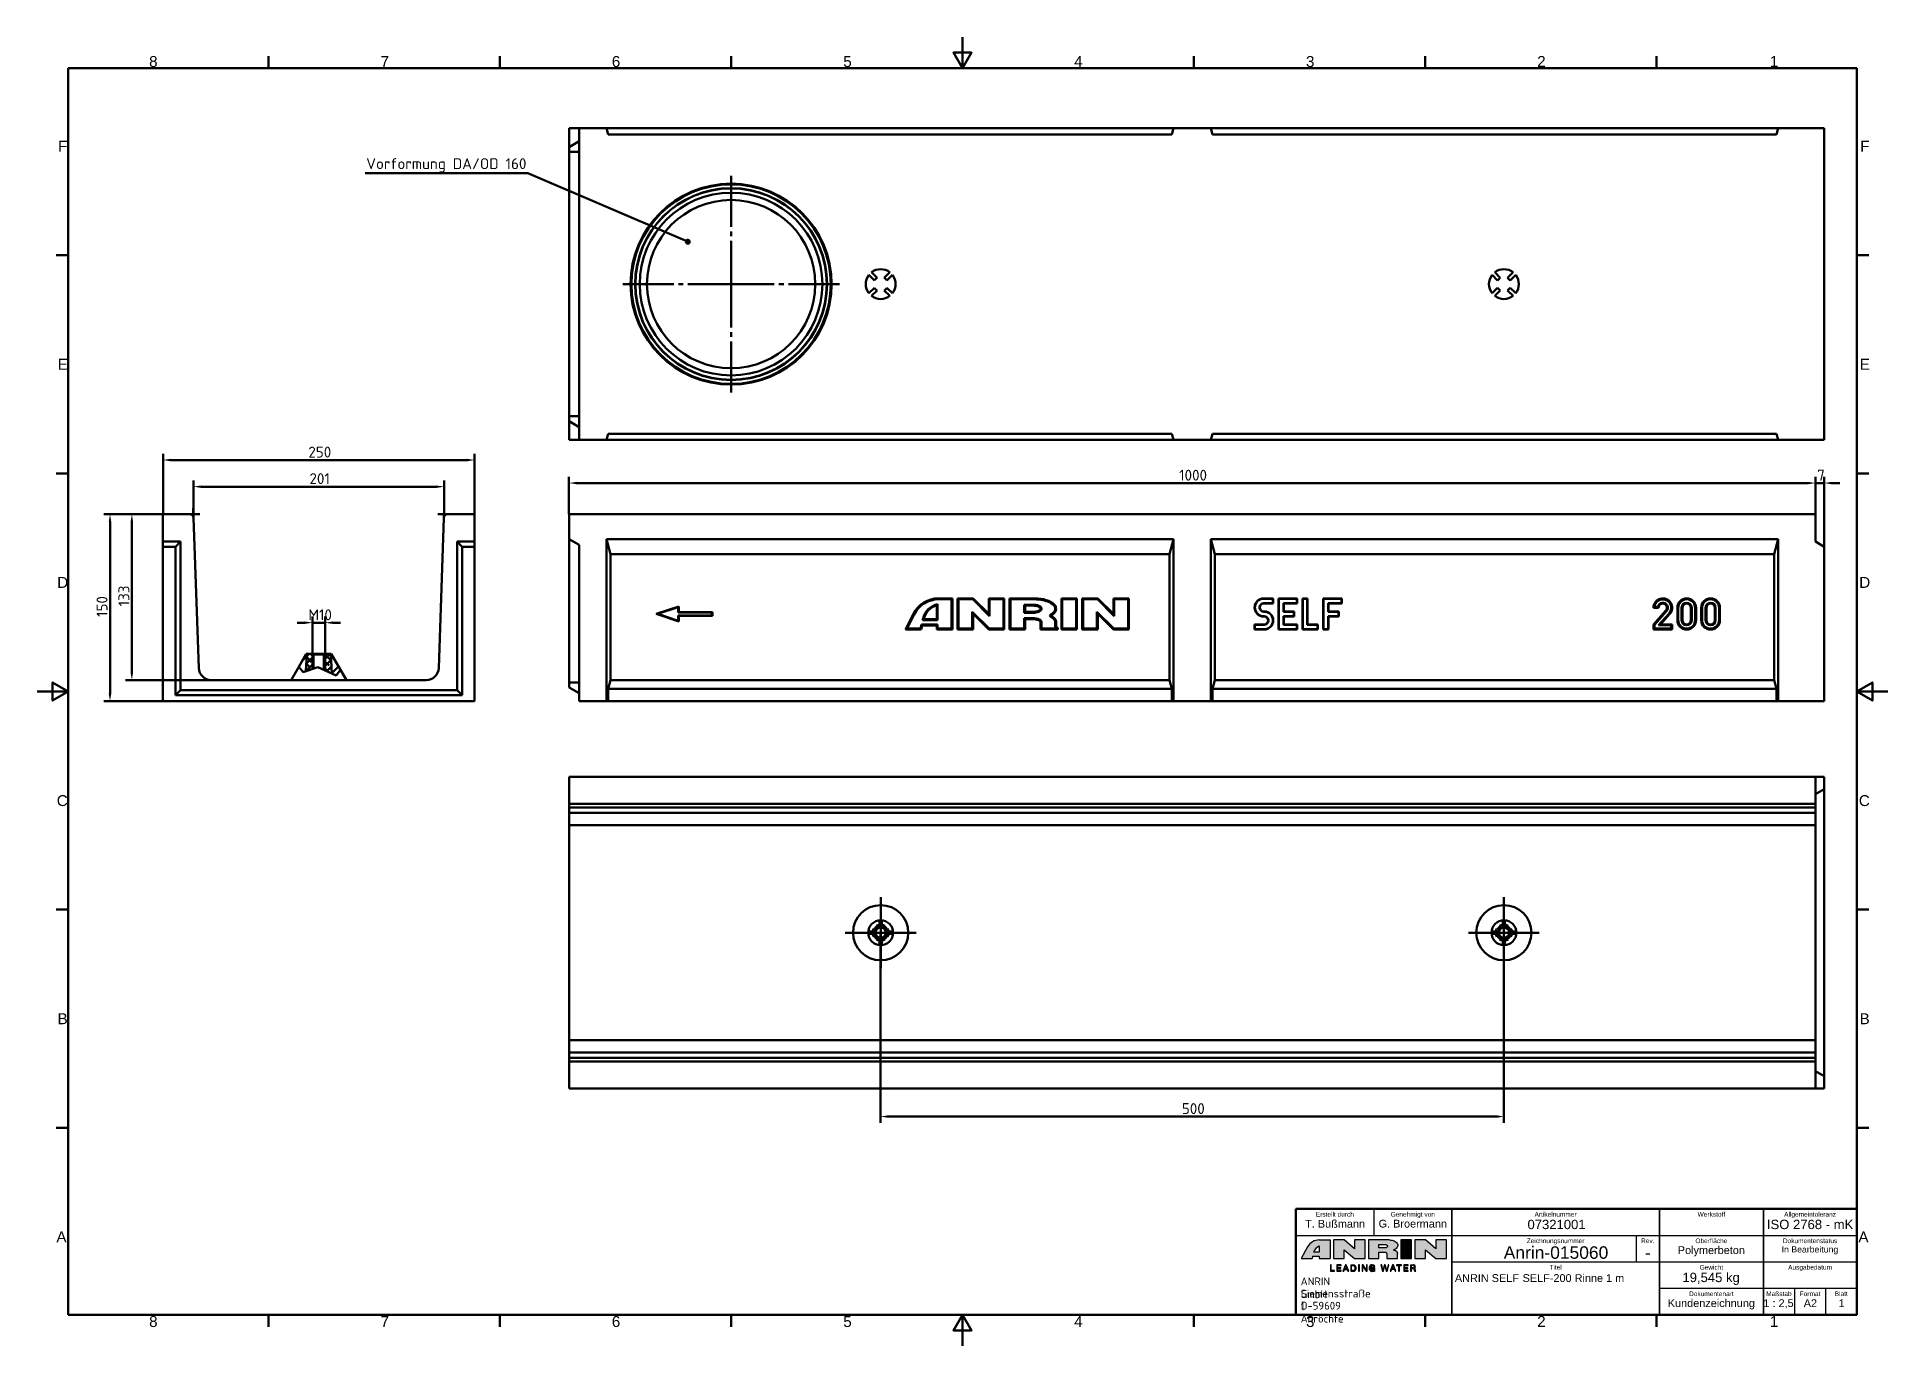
# Model space of a CAD drawing. Header units: millimetres. Extents: x 0 to 1485, y 0 to 1050.
import ezdxf
from ezdxf.enums import TextEntityAlignment as Align

# ---------------------------------------------------------------- set-up
doc = ezdxf.new("R2010")
doc.units = ezdxf.units.MM
doc.header["$LTSCALE"] = 2.5
doc.layers.get('0').update_dxf_attribs({"lineweight": 50})
doc.layers.get('Defpoints').update_dxf_attribs({"lineweight": 50})
for name, color, linetype, lineweight in [('Bemaßung (ISO)', 7, 'Continuous', 50), ('Mittelpunktmarkierung (ISO)', 7, 'Continuous', 50), ('Rahmen_0', 7, 'Continuous', 50), ('Rahmen_2', 7, 'Continuous', 50), ('Schraffur (ISO)', 7, 'Continuous', 50), ('Sichtbar (ISO)', 7, 'Continuous', 50), ('Sichtbar schmal (ISO)', 7, 'Continuous', 50), ('Skizziergeometrie (ISO)', 7, 'Continuous', 50), ('Symbol (ISO)', 7, 'Continuous', 50), ('Symbole(DIN)', 7, 'Continuous', 50), ('Titel (ISO)', 7, 'Continuous', 50)]:
    doc.layers.add(name, color=color, linetype=linetype, lineweight=lineweight)
doc.styles.add('Aktuell-DIN', font='arial.ttf')
doc.styles.add('Aktuell-DINNach Layer', font='arial.ttf')
doc.styles.add('Notiztext (DIN)', font='isocpeur.ttf')
doc.styles.add('Textstil36', font='arial.ttf')
doc.styles.add('Textstil50', font='arial.ttf')
doc.styles.add('Textstil53', font='arial.ttf')
doc.styles.add('Textstil60', font='arial.ttf')
doc.styles.add('Textstil94', font='arial.ttf')
doc.styles.add('TXT 3_5', font='isocpeur.ttf')
doc.styles.add('TXT 5_0', font='isocpeur.ttf')
doc.dimstyles.new('Anrin Metrisch (DIN)', dxfattribs={"dimscale": 2.5, "dimtxt": 3.5, "dimasz": 2.5, "dimexe": 2, "dimexo": 0, "dimgap": 0.8, "dimtad": 1, "dimrnd": 1e-08, "dimtxsty": 'TXT 3_5', "dimcen": 0.09, "dimdle": 10, "dimclrd": 256, "dimclre": 256, "dimclrt": 256, "dimadec": 0, "dimazin": 2, "dimtfac": 0.714286, "dimtmove": 0, "dimatfit": 3, "dimfxl": 1, "dimtolj": 1, "dimlwd": -1, "dimlwe": -1, "dimarcsym": 0})
doc.dimstyles.new('Anrin Standard (DIN)', dxfattribs={"dimscale": 2.5, "dimtxt": 3.5, "dimasz": 2.5, "dimexe": 2, "dimexo": 0, "dimgap": 0.8, "dimtad": 1, "dimrnd": 1e-08, "dimtxsty": 'TXT 3_5', "dimcen": 0.09, "dimdle": 10, "dimclrd": 256, "dimclre": 256, "dimclrt": 256, "dimadec": 0, "dimazin": 2, "dimtfac": 0.714286, "dimtmove": 0, "dimatfit": 3, "dimfxl": 1, "dimtolj": 1, "dimlwd": -1, "dimlwe": -1, "dimarcsym": 0})

msp = doc.modelspace()

# ---------------------------------------------------------------- blocks, each defined once
blk = doc.blocks.new('Ränder Standardrahmen')
at = {"layer": 'Rahmen_0'}
for p, q in [((74.25, 410), (74.25, 413.9)), ((148.5, 410), (148.5, 413.9)), ((222.75, 410), (222.75, 413.9)), ((371.25, 410), (371.25, 413.9)), ((445.5, 410), (445.5, 413.9)), ((519.75, 410), (519.75, 413.9)), ((10, 350), (6.1, 350)), ((584, 350), (587.9, 350)), ((10, 280), (6.1, 280)), ((584, 280), (587.9, 280)), ((10, 140), (6.1, 140)), ((584, 140), (587.9, 140)), ((10, 70), (6.1, 70)), ((584, 70), (587.9, 70)), ((74.25, 10), (74.25, 6.1)), ((148.5, 10), (148.5, 6.1)), ((222.75, 10), (222.75, 6.1)), ((371.25, 10), (371.25, 6.1)), ((445.5, 10), (445.5, 6.1)), ((519.75, 10), (519.75, 6.1))]:
    blk.add_line(p, q, dxfattribs=at)
at = {"layer": 'Rahmen_0', "flags": 128}
for points in [[(297, 420), (297, 410), (294.11, 415), (299.89, 415), (297, 410)], [(10, 10), (10, 410), (584, 410), (584, 10), (10, 10)], [(0, 210), (10, 210), (5, 212.89), (5, 207.11), (10, 210)], [(594, 210), (584, 210), (589, 212.89), (589, 207.11), (584, 210)], [(297, 0), (297, 10), (294.11, 5), (299.89, 5), (297, 10)]]:
    blk.add_lwpolyline(points, dxfattribs=at)
at = {"layer": 'Rahmen_2', "char_height": 3.5, "attachment_point": 7, "style": 'Aktuell-DINNach Layer'}
for s, insert in [('8', (35.97, 410.34)), ('7', (110.26, 410.4)), ('6', (184.46, 410.34)), ('5', (258.73, 410.34)), ('4', (332.83, 410.4)), ('3', (407.23, 410.34)), ('2', (481.41, 410.4)), ('1', (556.07, 410.4)), ('F', (6.78, 383.25)), ('F', (585.08, 383.25)), ('E', (6.62, 313.25)), ('E', (584.92, 313.25)), ('D', (6.48, 243.25)), ('D', (584.78, 243.25)), ('C', (6.34, 173.19)), ('C', (584.64, 173.19)), ('B', (6.59, 103.25)), ('B', (584.89, 103.25)), ('A', (6.21, 33.25)), ('A', (584.51, 33.25)), ('8', (35.97, 6.04)), ('7', (110.26, 6.1)), ('6', (184.46, 6.04)), ('5', (258.73, 6.04)), ('4', (332.83, 6.1)), ('3', (407.23, 6.04)), ('2', (481.41, 6.1)), ('1', (556.07, 6.1))]:
    blk.add_mtext(s, dxfattribs=dict(at, insert=insert))
blk = doc.blocks.new('Schriftfelder Kundenzeichnung DE')
at = {"layer": 'Schraffur (ISO)'}
h = blk.add_hatch(color=256, dxfattribs=at)
edge = h.paths.add_edge_path(flags=0)
edge.add_line((108.68, 225.34), (110.52, 225.34))
edge.add_line((110.52, 225.34), (110.52, 227.3))
edge.add_arc((111.23, 225.87), 1.6, 116.36131, 117.74822)
edge.add_arc((112.34, 223.75), 3.98, 117.74822, 156.52452)
edge = h.paths.add_edge_path()
edge.add_arc((110.5, 224.99), 4.26, 90, 151.51191)
edge.add_line((106.76, 227.02), (104.71, 223.25))
edge.add_line((104.71, 223.25), (108.17, 223.25))
edge.add_line((108.17, 223.25), (108.3, 223.99))
edge.add_line((108.3, 223.99), (110.52, 223.99))
edge.add_line((110.52, 223.99), (110.52, 223.25))
edge.add_line((110.52, 223.25), (114.05, 223.25))
edge.add_line((114.05, 223.25), (114.05, 229.25))
edge.add_line((114.05, 229.25), (110.5, 229.25))
for points in [[(125.25, 223.25), (121.82, 223.25), (118.51, 226.1), (118.51, 223.25), (115.07, 223.25), (115.07, 229.25), (118.51, 229.25), (121.82, 226.4), (121.82, 229.25), (125.25, 229.25)], [(140.1, 223.25), (136.63, 223.25), (136.63, 229.25), (140.1, 229.25)], [(147.87, 229.25), (151.3, 229.25), (151.3, 223.25), (147.87, 223.25), (144.56, 226.1), (144.56, 223.25), (141.12, 223.25), (141.12, 229.25), (144.56, 229.25), (147.87, 226.4)], [(114.09, 221.22), (114.09, 219.19), (115.44, 219.19), (115.44, 219.42), (114.36, 219.42), (114.36, 221.22)], [(117.54, 220.99), (117.54, 221.22), (116.13, 221.22), (116.13, 219.19), (117.54, 219.19), (117.54, 219.42), (116.4, 219.42), (116.4, 220.09), (117.45, 220.09), (117.45, 220.32), (116.4, 220.32), (116.4, 220.99)], [(123.09, 221.22), (123.09, 219.19), (123.36, 219.19), (123.36, 221.22)], [(124.26, 221.22), (124.26, 219.19), (124.52, 219.19), (124.52, 220.83), (125.59, 219.19), (125.88, 219.19), (125.88, 221.22), (125.63, 221.22), (125.63, 219.58), (124.55, 221.22)], [(132.56, 221.22), (132.16, 219.52), (131.7, 221.22), (131.41, 221.22), (130.95, 219.52), (130.54, 221.22), (130.27, 221.22), (130.81, 219.19), (131.1, 219.19), (131.55, 220.89), (132.01, 219.19), (132.3, 219.19), (132.84, 221.22)], [(135.98, 219.19), (136.25, 219.19), (136.25, 220.99), (136.92, 220.99), (136.92, 221.22), (135.3, 221.22), (135.3, 220.99), (135.98, 220.99)], [(139.02, 219.19), (139.02, 219.42), (137.87, 219.42), (137.87, 220.09), (138.93, 220.09), (138.93, 220.32), (137.87, 220.32), (137.87, 220.99), (139.02, 220.99), (139.02, 221.22), (137.6, 221.22), (137.6, 219.19)]]:
    blk.add_hatch(color=256, dxfattribs=at).paths.add_polyline_path(points)
h = blk.add_hatch(color=256, dxfattribs=at)
edge = h.paths.add_edge_path(flags=0)
edge.add_line((129.64, 227.81), (129.64, 226.69))
edge.add_line((129.64, 226.69), (131.48, 226.69))
edge.add_spline(control_points=[(131.48, 226.69), (131.53, 226.69), (131.63, 226.69), (131.78, 226.72), (131.95, 226.76), (132.11, 226.83), (132.24, 226.93), (132.34, 227.04), (132.4, 227.16), (132.4, 227.29), (132.37, 227.4), (132.29, 227.52), (132.19, 227.61), (132.07, 227.68), (131.96, 227.73), (131.85, 227.76), (131.75, 227.78), (131.63, 227.8), (131.53, 227.8), (131.48, 227.81)], knot_values=[-0.234844, -0.234844, -0.234844, -0.234844, -0.219295, -0.205255, -0.18853, -0.169033, -0.151911, -0.140357, -0.124464, -0.113391, -0.102281, -0.089516, -0.072313, -0.06125, -0.047597, -0.037143, -0.028181, -0.015389, 0, 0, 0, 0], degree=3, periodic=0)
edge.add_line((131.48, 227.81), (129.64, 227.81))
edge = h.paths.add_edge_path()
edge.add_spline(control_points=[(134.32, 226.01), (134.42, 226.05), (134.69, 226.16), (135.12, 226.42), (135.54, 226.86), (135.74, 227.44), (135.62, 228.07), (135.19, 228.6), (134.56, 228.98), (133.83, 229.21), (133.33, 229.24), (133.06, 229.25)], knot_values=[0, 0, 0, 0, 0.032738, 0.089123, 0.15019, 0.210018, 0.266455, 0.334142, 0.409124, 0.482616, 0.561422, 0.561422, 0.561422, 0.561422], degree=3, periodic=0)
edge.add_line((133.06, 229.25), (126.28, 229.25))
edge.add_line((126.28, 229.25), (126.28, 223.25))
edge.add_line((126.28, 223.25), (129.64, 223.25))
edge.add_line((129.64, 223.25), (129.64, 225.34))
edge.add_line((129.64, 225.34), (131.62, 225.34))
edge.add_spline(control_points=[(131.62, 225.34), (131.65, 225.34), (131.71, 225.34), (131.8, 225.31), (131.87, 225.27), (131.93, 225.23), (131.99, 225.19), (132.03, 225.14), (132.07, 225.08), (132.11, 225), (132.15, 224.91), (132.16, 224.82), (132.16, 224.76), (132.16, 224.74)], knot_values=[0, 0, 0, 0, 0.009437, 0.018207, 0.027743, 0.03372, 0.040473, 0.048648, 0.053354, 0.063364, 0.072617, 0.083401, 0.090003, 0.090003, 0.090003, 0.090003], degree=3, periodic=0)
edge.add_line((132.16, 224.74), (132.16, 223.25))
edge.add_line((132.16, 223.25), (135.6, 223.25))
edge.add_line((135.6, 223.25), (135.6, 224.89))
edge.add_spline(control_points=[(135.6, 224.89), (135.6, 224.95), (135.59, 225.05), (135.56, 225.19), (135.51, 225.31), (135.44, 225.44), (135.35, 225.55), (135.24, 225.67), (135.11, 225.77), (134.96, 225.86), (134.82, 225.92), (134.7, 225.96), (134.57, 225.99), (134.44, 226.01), (134.35, 226.01), (134.32, 226.01)], knot_values=[0, 0, 0, 0, 0.017903, 0.03057, 0.042212, 0.057826, 0.072809, 0.085182, 0.106897, 0.121718, 0.138859, 0.150083, 0.159996, 0.179415, 0.188816, 0.188816, 0.188816, 0.188816], degree=3, periodic=0)
h = blk.add_hatch(color=256, dxfattribs=at)
h.paths.add_polyline_path([(119.02, 220.98), (119.38, 220.03), (118.67, 220.03)], flags=0)
h.paths.add_polyline_path([(118.36, 219.19), (118.08, 219.19), (118.87, 221.22), (119.17, 221.22), (119.96, 219.19), (119.69, 219.19), (119.46, 219.8), (118.58, 219.8)])
h = blk.add_hatch(color=256, dxfattribs=at)
edge = h.paths.add_edge_path(flags=0)
edge.add_line((122.02, 220.32), (122.02, 220.09))
edge.add_arc((121.34, 220.09), 0.678, -90, 0, ccw=False)
edge.add_line((121.34, 219.41), (120.89, 219.41))
edge.add_line((120.89, 219.41), (120.89, 221))
edge.add_line((120.89, 221), (121.34, 221))
edge.add_arc((121.34, 220.32), 0.678, 0, 90, ccw=False)
edge = h.paths.add_edge_path()
edge.add_line((122.29, 220.28), (122.29, 220.13))
edge.add_arc((121.35, 220.13), 0.942, -90, 0, ccw=False)
edge.add_line((121.35, 219.19), (120.62, 219.19))
edge.add_line((120.62, 219.19), (120.62, 221.22))
edge.add_line((120.62, 221.22), (121.35, 221.22))
edge.add_arc((121.35, 220.28), 0.942, 0, 90, ccw=False)
h = blk.add_hatch(color=256, dxfattribs=at)
edge = h.paths.add_edge_path()
edge.add_arc((127.43, 220.37), 0.91, 108.7549, 155.98384)
edge.add_arc((127.81, 220.2), 1.33, 155.98384, 187.99143)
edge.add_arc((127.52, 220.16), 1.04, 187.99143, 233.77695)
edge.add_arc((127.44, 220.04), 0.896, 233.77695, 284.14111)
edge.add_arc((127.42, 220.12), 0.976, 284.14111, 316.18124)
edge.add_line((128.12, 219.44), (128.19, 219.19))
edge.add_line((128.19, 219.19), (128.36, 219.19))
edge.add_line((128.36, 219.19), (128.36, 220.26))
edge.add_line((128.36, 220.26), (127.47, 220.26))
edge.add_line((127.47, 220.26), (127.47, 220.03))
edge.add_line((127.47, 220.03), (128.13, 220.03))
edge.add_arc((127.47, 220.02), 0.656, -150.3795, 0.85347, ccw=False)
edge.add_arc((127.74, 220.18), 0.97, 148.16176, 209.6205, ccw=False)
edge.add_arc((127.52, 220.31), 0.708, 78.4441, 148.16176, ccw=False)
edge.add_arc((127.56, 220.49), 0.53, 11.53554, 78.4441, ccw=False)
edge.add_line((128.07, 220.59), (128.32, 220.59))
edge.add_arc((127.6, 220.53), 0.726, 5.21823, 65.66422)
edge.add_arc((127.47, 220.24), 1.05, 65.66422, 108.7549)
h = blk.add_hatch(color=256, dxfattribs=at)
h.paths.add_polyline_path([(134.54, 220.03), (134.18, 220.98), (133.83, 220.03)], flags=0)
h.paths.add_polyline_path([(134.03, 221.22), (133.24, 219.19), (133.52, 219.19), (133.74, 219.8), (134.62, 219.8), (134.85, 219.19), (135.12, 219.19), (134.33, 221.22)])
h = blk.add_hatch(color=256, dxfattribs=at)
edge = h.paths.add_edge_path(flags=0)
edge.add_line((140.77, 221), (140.07, 221))
edge.add_line((140.07, 221), (140.07, 220.28))
edge.add_line((140.07, 220.28), (140.63, 220.28))
edge.add_arc((140.63, 221.15), 0.863, 270, 289.16201)
edge.add_arc((140.82, 220.6), 0.282, 289.16201, 360)
edge.add_line((141.11, 220.6), (141.11, 220.66))
edge.add_arc((140.77, 220.66), 0.335, 0, 90)
edge = h.paths.add_edge_path()
edge.add_line((139.8, 221.22), (139.8, 219.19))
edge.add_line((139.8, 219.19), (140.07, 219.19))
edge.add_line((140.07, 219.19), (140.07, 220.06))
edge.add_line((140.07, 220.06), (140.76, 220.06))
edge.add_arc((140.76, 219.77), 0.284, 12.87715, 90, ccw=False)
edge.add_arc((138.89, 219.35), 2.2, 0.34767, 12.87715, ccw=False)
edge.add_arc((141.42, 219.36), 0.332, 180.34767, 211.11673)
edge.add_line((141.14, 219.19), (141.44, 219.19))
edge.add_arc((141.81, 219.46), 0.463, 190.07605, 216.25101, ccw=False)
edge.add_arc((143.22, 219.71), 1.9, 181.10972, 190.07605, ccw=False)
edge.add_arc((140.45, 219.66), 0.871, 1.10972, 19.97248)
edge.add_arc((140.98, 219.85), 0.316, 19.97248, 85.20144)
edge.add_arc((140.84, 220.66), 0.517, 287.91348, 363.49928)
edge.add_arc((140.8, 220.65), 0.563, 3.49928, 81.28373)
edge.add_arc((140.75, 220.37), 0.852, 81.28373, 90)
edge.add_line((140.75, 221.22), (139.8, 221.22))
at = {"layer": 'Skizziergeometrie (ISO)', "color": 7, "lineweight": 25}
for p, q in [((106.76, 227.02), (104.71, 223.25)), ((110.5, 229.25), (114.05, 229.25)), ((110.52, 227.3), (110.52, 225.34)), ((114.05, 229.25), (114.05, 223.25)), ((115.07, 229.25), (115.07, 223.25)), ((118.51, 229.25), (115.07, 229.25)), ((121.82, 226.4), (118.51, 229.25)), ((118.51, 226.1), (121.82, 223.25)), ((118.51, 223.25), (118.51, 226.1)), ((125.25, 229.25), (121.82, 229.25)), ((121.82, 229.25), (121.82, 226.4)), ((125.25, 223.25), (125.25, 229.25)), ((126.28, 229.25), (126.28, 223.25)), ((133.06, 229.25), (126.28, 229.25)), ((129.64, 227.81), (131.48, 227.81)), ((129.64, 226.69), (129.64, 227.81)), ((131.48, 226.69), (129.64, 226.69)), ((140.1, 229.25), (136.63, 229.25)), ((136.63, 229.25), (136.63, 223.25)), ((140.1, 223.25), (140.1, 229.25)), ((144.56, 229.25), (141.12, 229.25)), ((141.12, 229.25), (141.12, 223.25)), ((147.87, 226.4), (144.56, 229.25)), ((144.56, 223.25), (144.56, 226.1)), ((144.56, 226.1), (147.87, 223.25)), ((147.87, 229.25), (147.87, 226.4)), ((151.3, 229.25), (147.87, 229.25)), ((151.3, 223.25), (151.3, 229.25)), ((104.71, 223.25), (108.17, 223.25)), ((108.3, 223.99), (108.17, 223.25)), ((108.3, 223.99), (110.52, 223.99)), ((110.52, 225.34), (108.68, 225.34)), ((110.52, 223.99), (110.52, 223.25)), ((110.52, 223.25), (114.05, 223.25)), ((114.36, 221.22), (114.09, 221.22)), ((114.09, 221.22), (114.09, 219.19)), ((114.36, 219.42), (114.36, 221.22)), ((115.07, 223.25), (118.51, 223.25)), ((116.13, 221.22), (116.13, 219.19)), ((117.54, 221.22), (116.13, 221.22)), ((116.4, 220.99), (117.54, 220.99)), ((116.4, 220.32), (116.4, 220.99)), ((117.45, 220.32), (116.4, 220.32)), ((116.4, 220.09), (117.45, 220.09)), ((116.4, 219.42), (116.4, 220.09)), ((117.45, 220.09), (117.45, 220.32)), ((117.54, 220.99), (117.54, 221.22)), ((118.87, 221.22), (118.08, 219.19)), ((118.36, 219.19), (118.58, 219.8)), ((118.58, 219.8), (119.46, 219.8)), ((118.67, 220.03), (119.02, 220.98)), ((119.38, 220.03), (118.67, 220.03)), ((119.17, 221.22), (118.87, 221.22)), ((119.02, 220.98), (119.38, 220.03)), ((119.96, 219.19), (119.17, 221.22)), ((119.46, 219.8), (119.69, 219.19)), ((120.62, 221.22), (121.35, 221.22)), ((120.62, 221.22), (120.62, 219.19)), ((120.89, 221), (121.34, 221)), ((120.89, 219.41), (120.89, 221)), ((121.82, 223.25), (125.25, 223.25)), ((122.02, 220.32), (122.02, 220.09)), ((122.29, 220.28), (122.29, 220.2)), ((122.29, 220.13), (122.29, 220.2)), ((123.09, 221.22), (123.09, 219.19)), ((123.36, 221.22), (123.09, 221.22)), ((123.36, 219.19), (123.36, 221.22)), ((124.26, 221.22), (124.26, 219.19)), ((124.55, 221.22), (124.26, 221.22)), ((124.52, 220.83), (125.59, 219.19)), ((124.52, 219.19), (124.52, 220.83)), ((125.63, 219.58), (124.55, 221.22)), ((125.88, 221.22), (125.63, 221.22)), ((125.63, 221.22), (125.63, 219.58)), ((125.88, 219.19), (125.88, 221.22)), ((126.28, 223.25), (129.64, 223.25)), ((128.36, 220.26), (127.47, 220.26)), ((127.47, 220.26), (127.47, 220.03)), ((127.47, 220.03), (128.13, 220.03)), ((128.07, 220.59), (128.32, 220.59)), ((128.36, 219.19), (128.36, 220.26)), ((129.64, 223.25), (129.64, 225.34)), ((129.64, 225.34), (131.62, 225.34)), ((130.27, 221.22), (130.81, 219.19)), ((130.54, 221.22), (130.27, 221.22)), ((130.95, 219.52), (130.54, 221.22)), ((131.41, 221.22), (130.95, 219.52)), ((131.1, 219.19), (131.55, 220.89)), ((131.7, 221.22), (131.41, 221.22)), ((131.55, 220.89), (132.01, 219.19)), ((132.16, 219.52), (131.7, 221.22)), ((132.16, 224.74), (132.16, 223.25)), ((132.16, 223.25), (135.6, 223.25)), ((132.56, 221.22), (132.16, 219.52)), ((132.3, 219.19), (132.84, 221.22)), ((132.84, 221.22), (132.56, 221.22)), ((134.03, 221.22), (133.24, 219.19)), ((133.52, 219.19), (133.74, 219.8)), ((134.62, 219.8), (133.74, 219.8)), ((133.83, 220.03), (134.18, 220.98)), ((134.54, 220.03), (133.83, 220.03)), ((134.33, 221.22), (134.03, 221.22)), ((134.18, 220.98), (134.54, 220.03)), ((135.12, 219.19), (134.33, 221.22)), ((134.62, 219.8), (134.85, 219.19)), ((135.3, 221.22), (135.3, 220.99)), ((136.92, 221.22), (135.3, 221.22)), ((135.3, 220.99), (135.98, 220.99)), ((135.6, 223.25), (135.6, 224.89)), ((135.98, 220.99), (135.98, 219.19)), ((136.25, 219.19), (136.25, 220.99)), ((136.25, 220.99), (136.92, 220.99)), ((136.63, 223.25), (140.1, 223.25)), ((136.92, 220.99), (136.92, 221.22)), ((137.6, 221.22), (137.6, 219.19)), ((139.02, 221.22), (137.6, 221.22)), ((137.87, 220.32), (137.87, 220.99)), ((137.87, 220.99), (139.02, 220.99)), ((138.93, 220.32), (137.87, 220.32)), ((137.87, 219.42), (137.87, 220.09)), ((137.87, 220.09), (138.93, 220.09)), ((138.93, 220.09), (138.93, 220.32)), ((139.02, 220.99), (139.02, 221.22)), ((139.8, 221.22), (139.8, 219.19)), ((139.8, 221.22), (140.75, 221.22)), ((140.07, 220.28), (140.07, 221)), ((140.77, 221), (140.07, 221)), ((140.63, 220.28), (140.07, 220.28)), ((140.07, 219.19), (140.07, 220.06)), ((140.07, 220.06), (140.76, 220.06)), ((141.11, 220.66), (141.11, 220.6)), ((141.12, 223.25), (144.56, 223.25)), ((147.87, 223.25), (151.3, 223.25)), ((114.09, 219.19), (115.44, 219.19)), ((115.44, 219.42), (114.36, 219.42)), ((115.44, 219.19), (115.44, 219.42)), ((116.13, 219.19), (117.54, 219.19)), ((117.54, 219.42), (116.4, 219.42)), ((117.54, 219.19), (117.54, 219.42)), ((118.08, 219.19), (118.36, 219.19)), ((119.69, 219.19), (119.96, 219.19)), ((120.62, 219.19), (121.35, 219.19)), ((121.34, 219.41), (120.89, 219.41)), ((123.09, 219.19), (123.36, 219.19)), ((124.26, 219.19), (124.52, 219.19)), ((125.59, 219.19), (125.88, 219.19)), ((128.12, 219.44), (128.19, 219.19)), ((128.19, 219.19), (128.36, 219.19)), ((130.81, 219.19), (131.1, 219.19)), ((132.01, 219.19), (132.3, 219.19)), ((133.24, 219.19), (133.52, 219.19)), ((134.85, 219.19), (135.12, 219.19)), ((135.98, 219.19), (136.25, 219.19)), ((137.6, 219.19), (139.02, 219.19)), ((139.02, 219.42), (137.87, 219.42)), ((139.02, 219.19), (139.02, 219.42)), ((139.8, 219.19), (140.07, 219.19)), ((141.14, 219.19), (141.44, 219.19))]:
    blk.add_line(p, q, dxfattribs=at)
for centre, radius, start, end in [((110.5, 224.99), 4.26, 90, 151.51191), ((112.34, 223.75), 3.98, 117.74822, 156.52452), ((111.23, 225.87), 1.6, 116.36131, 117.74822), ((121.34, 220.32), 0.678, 0, 90), ((121.34, 220.09), 0.678, 270, 0), ((121.35, 220.28), 0.942, 0, 90), ((121.35, 220.13), 0.942, 270, 0), ((127.81, 220.2), 1.33, 155.98384, 187.99143), ((127.52, 220.16), 1.04, 187.99143, 233.77695), ((127.43, 220.37), 0.91, 108.7549, 155.98384), ((127.74, 220.18), 0.97, 148.16176, 209.6205), ((127.47, 220.02), 0.656, 209.6205, 0.85347), ((127.52, 220.31), 0.708, 78.4441, 148.16176), ((127.47, 220.24), 1.05, 65.66422, 108.7549), ((127.56, 220.49), 0.53, 11.53554, 78.4441), ((127.6, 220.53), 0.726, 5.21823, 65.66422), ((140.63, 221.15), 0.863, 270, 289.16201), ((140.75, 220.37), 0.852, 81.28373, 90), ((140.76, 219.77), 0.284, 12.87715, 90), ((140.77, 220.66), 0.335, 0, 90), ((140.8, 220.65), 0.563, 3.49928, 81.28373), ((140.82, 220.6), 0.282, 289.16201, 0), ((140.84, 220.66), 0.517, 287.91348, 3.49928), ((140.98, 219.85), 0.316, 19.97248, 85.20144), ((138.89, 219.35), 2.2, 0.34767, 12.87715), ((140.45, 219.66), 0.871, 1.10972, 19.97248), ((127.44, 220.04), 0.896, 233.77695, 284.14111), ((127.42, 220.12), 0.976, 284.14111, 316.18124), ((141.42, 219.36), 0.332, 180.34767, 211.11673), ((143.22, 219.71), 1.9, 181.10972, 190.07605), ((141.81, 219.46), 0.463, 190.07605, 216.25101)]:
    blk.add_arc(centre, radius, start, end, dxfattribs=at)
for points in [[(131.48, 227.81), (131.63, 227.8), (131.76, 227.78), (131.85, 227.76), (131.95, 227.73), (132.07, 227.67), (132.17, 227.62), (132.3, 227.5), (132.37, 227.4), (132.4, 227.29), (132.39, 227.18), (132.33, 227.03), (132.25, 226.95), (132.11, 226.84), (131.94, 226.76), (131.77, 226.72), (131.64, 226.7), (131.48, 226.69)], [(133.06, 229.25), (133.85, 229.17), (134.55, 228.95), (135.18, 228.55), (135.59, 228.01), (135.69, 227.46), (135.51, 226.89), (135.1, 226.43), (134.62, 226.14), (134.32, 226.01)], [(134.32, 226.01), (134.41, 226.01), (134.6, 225.98), (134.7, 225.96), (134.8, 225.92), (134.96, 225.86), (135.09, 225.78), (135.26, 225.65), (135.35, 225.56), (135.44, 225.44), (135.51, 225.3), (135.55, 225.19), (135.58, 225.07), (135.6, 224.89)], [(131.62, 225.34), (131.71, 225.33), (131.8, 225.31), (131.88, 225.27), (131.93, 225.23), (131.98, 225.19), (132.04, 225.13), (132.06, 225.09), (132.11, 225), (132.14, 224.91), (132.16, 224.81), (132.16, 224.74)]]:
    blk.add_spline(points, degree=3, dxfattribs=at)
at = {"layer": 'Titel (ISO)', "lineweight": 50}
for p, q in [((283.01, 239.22), (103.01, 239.22)), ((103.01, 239.22), (103.01, 205.22)), ((283.01, 205.22), (283.01, 239.22)), ((103.01, 205.22), (283.01, 205.22))]:
    blk.add_line(p, q, dxfattribs=at)
at = {"layer": 'Titel (ISO)', "lineweight": 25}
for p, q in [((128.01, 239.22), (128.01, 230.72)), ((103.01, 230.72), (283.01, 230.72)), ((212.18, 230.72), (212.18, 222.22)), ((153.01, 222.22), (283.01, 222.22)), ((219.68, 213.72), (283.01, 213.72)), ((263.01, 213.72), (263.01, 205.22)), ((273.01, 213.72), (273.01, 205.22))]:
    blk.add_line(p, q, dxfattribs=at)
at = {"layer": 'Titel (ISO)', "lineweight": 35}
for p, q in [((153.01, 239.22), (153.01, 205.22)), ((219.68, 239.22), (219.68, 205.22)), ((253.01, 239.22), (253.01, 205.22))]:
    blk.add_line(p, q, dxfattribs=at)
at = {"layer": 'Symbole(DIN)', "color": 7, "style": 'Aktuell-DIN'}
for s, insert, char_height, attachment_point in [('\\fArial|b0|i0;Erstellt durch', (115.51, 238.22), 1.5, 2), ('\\fArial|b0|i0;Genehmigt von', (140.51, 238.22), 1.5, 2), ('\\fArial|b0|i0;Artikelnummer', (186.34, 238.22), 1.5, 2), ('\\fArial|b0|i0;Werkstoff', (236.34, 238.22), 1.5, 2), ('\\fArial|b0|i0;Allgemeintoleranz', (268.01, 238.22), 1.5, 2), ('\\fArial|b0|i0;Zeichnungsnummer', (186.34, 229.72), 1.5, 2), ('\\fArial|b0|i0;Oberfläche', (236.34, 229.72), 1.5, 2), ('\\fArial|b0|i0;Dokumentenstatus', (268.01, 229.72), 1.5, 2), ('\\fArial|b0|i0;Titel', (186.34, 221.22), 1.5, 2), ('\\fArial|b0|i0;Gewicht', (236.34, 221.22), 1.5, 2), ('\\fArial|b0|i0;Ausgabedatum', (268.01, 221.22), 1.5, 2), ('\\fArial|b0|i0; ', (174.58, 218.72), 3, 1), ('\\fArial|b0|i0;Dokumentenart', (236.34, 212.72), 1.5, 2), ('\\fArial|b0|i0;Maßstab', (258.01, 212.72), 1.5, 2), ('\\fArial|b0|i0;Format', (268.01, 212.72), 1.5, 2), ('\\fArial|b0|i0;Blatt', (278.01, 212.72), 1.5, 2)]:
    blk.add_mtext(s, dxfattribs=dict(at, insert=insert, char_height=char_height, attachment_point=attachment_point))
for s, insert, char_height, width, attachment_point in [('\\fArial|b0|i0;G. Broermann', (140.51, 235.72), 2.5, 21.9303, 2), ('\\fArial|b0|i0;ISO 2768 - mK', (268.01, 235.72), 3, 27.7157, 2), ('\\fArial|b0|i0;ANRIN SELF', (154.01, 218.26), 2.5, 20.5755, 1), ('\\fArial|b0|i0;SELF-200 Rinne 1 m', (175.75, 218.26), 2.5, 32.6086, 1)]:
    blk.add_mtext(s, dxfattribs=dict(at, insert=insert, char_height=char_height, width=width, attachment_point=attachment_point))
at = {"layer": 'Symbole(DIN)', "color": 179, "insert": (215.93, 229.72), "char_height": 1.5, "attachment_point": 2, "style": 'Aktuell-DIN'}
blk.add_mtext('\\fArial|b0|i0;Rev.', dxfattribs=at)
at = {"layer": 'Symbole(DIN)', "color": 7}
for tag, p, height, style in [('AUTOR_001', (105.98, 233.18), 2.5, 'Textstil36'), ('Artikelnummer_001', (177.32, 232.71), 3, 'Textstil60'), ('BAUTEILNUMMER_001', (169.7, 223.2), 4, 'Textstil53'), ('REVISIONSNUMMER_001', (214.99, 223.22), 4, 'Textstil53'), ('Oberfläche_001', (225.55, 224.72), 2.5, 'Textstil36'), ('VaultStatus_001', (258.88, 225.22), 2, 'Textstil50'), ('MASSE\\P3;_001', (227.05, 215.71), 3, 'Textstil60'), ('Dokumentenart_001', (222.35, 207.72), 2.5, 'Textstil36'), ('Anfänglicher_Ansichtsmaßstab_001', (253.03, 207.71), 2.5, 'Textstil36'), ('Blattgröße_001', (265.97, 207.71), 2.5, 'Textstil36'), ('Blattnummer_001', (277.17, 207.71), 2.5, 'Textstil36')]:
    blk.add_attdef(tag, p, '', height=height, dxfattribs=dict(at, style=style))
for tag, height, style, p in [('MATERIAL', 1.8, 'Textstil94', (236.34, 235.72)), ('GENEHM.DAT._KONSTR.', 3, 'Textstil60', (268.01, 218.72))]:
    blk.add_attdef(tag, text='', height=height, dxfattribs=dict(at, style=style)).set_placement(p, align=Align.TOP_CENTER)
at = {"layer": 'Titel (ISO)', "color": 179, "char_height": 2.5, "attachment_point": 1, "style": 'TXT 5_0'}
for s, insert, width in [('\\fISOCPEUR|b0|i0;ANRIN GmbH', (104.54, 217.22), 16.9116), ('\\fISOCPEUR|b0|i0;Siemensstraße 1', (104.54, 213.3), 21.7572), ('\\fISOCPEUR|b0|i0;D-59609 Anröchte', (104.54, 209.4), 23.9445)]:
    blk.add_mtext(s, dxfattribs=dict(at, insert=insert, width=width))
blk = doc.blocks.new('*D27')
at = {"layer": 'Bemaßung (ISO)', "transparency": 16777216}
for p, q in [((676.8, 331.5), (676.8, 179)), ((1176.8, 331.5), (1176.8, 179)), ((683.1, 184), (1170.6, 184))]:
    blk.add_line(p, q, dxfattribs=at)
for points in [[(683.1, 185.1), (683.1, 183), (676.8, 184)], [(1170.6, 185.1), (1170.6, 183), (1176.8, 184)]]:
    blk.add_solid(points, dxfattribs=at)
at = {"layer": 'Defpoints', "color": 0, "transparency": 16777216}
for p in [(676.8, 331.5), (1176.8, 331.5), (1176.8, 184)]:
    blk.add_point(p, dxfattribs=at)
at = {"layer": 'Bemaßung (ISO)', "transparency": 16777216, "insert": (918.5, 194.8), "char_height": 8.75, "attachment_point": 1, "style": 'TXT 3_5'}
blk.add_mtext('\\A1;500', dxfattribs=at)
blk = doc.blocks.new('*D28')
at = {"layer": 'Bemaßung (ISO)', "transparency": 16777216}
for p, q in [((426.8, 667.2), (426.8, 697.2)), ((1420.6, 692.2), (433.1, 692.2)), ((1426.8, 667.2), (1426.8, 697.2))]:
    blk.add_line(p, q, dxfattribs=at)
for points in [[(433.1, 693.2), (433.1, 691.2), (426.8, 692.2)], [(1420.6, 693.2), (1420.6, 691.2), (1426.8, 692.2)]]:
    blk.add_solid(points, dxfattribs=at)
at = {"layer": 'Defpoints', "color": 0, "transparency": 16777216}
for p in [(426.8, 692.2), (426.8, 667.2), (1426.8, 667.2)]:
    blk.add_point(p, dxfattribs=at)
at = {"layer": 'Bemaßung (ISO)', "transparency": 16777216, "insert": (916.3, 702.9), "char_height": 8.75, "attachment_point": 1, "style": 'TXT 3_5'}
blk.add_mtext('\\A1;1000', dxfattribs=at)
blk = doc.blocks.new('*D29')
at = {"layer": 'Bemaßung (ISO)', "transparency": 16777216}
for p, q in [((1420.6, 692.2), (1414.3, 692.2)), ((1426.8, 667.2), (1426.8, 697.2)), ((1433.8, 692.2), (1426.8, 692.2)), ((1433.8, 641.2), (1433.8, 697.2)), ((1440.1, 692.2), (1446.3, 692.2))]:
    blk.add_line(p, q, dxfattribs=at)
for points in [[(1420.6, 693.2), (1420.6, 691.2), (1426.8, 692.2)], [(1440.1, 693.2), (1440.1, 691.2), (1433.8, 692.2)]]:
    blk.add_solid(points, dxfattribs=at)
at = {"layer": 'Defpoints', "color": 0, "transparency": 16777216}
for p in [(1426.8, 692.2), (1426.8, 667.2), (1433.8, 641.2)]:
    blk.add_point(p, dxfattribs=at)
at = {"layer": 'Bemaßung (ISO)', "transparency": 16777216, "insert": (1428.2, 702.9), "char_height": 8.75, "attachment_point": 1, "style": 'TXT 3_5'}
blk.add_mtext('\\A1;7', dxfattribs=at)
blk = doc.blocks.new('*D30')
at = {"layer": 'Bemaßung (ISO)', "transparency": 16777216}
for p, q in [((125.6, 667.2), (125.6, 694.3)), ((131.8, 689.3), (320.3, 689.3)), ((326.6, 667.2), (326.6, 694.3))]:
    blk.add_line(p, q, dxfattribs=at)
for points in [[(131.8, 690.3), (131.8, 688.3), (125.6, 689.3)], [(320.3, 690.3), (320.3, 688.3), (326.6, 689.3)]]:
    blk.add_solid(points, dxfattribs=at)
at = {"layer": 'Defpoints', "color": 0, "transparency": 16777216}
for p in [(326.6, 689.3), (125.6, 667.2), (326.6, 667.2)]:
    blk.add_point(p, dxfattribs=at)
at = {"layer": 'Bemaßung (ISO)', "transparency": 16777216, "insert": (218.6, 700.1), "char_height": 8.75, "attachment_point": 1, "style": 'TXT 3_5'}
blk.add_mtext('\\A1;201', dxfattribs=at)
blk = doc.blocks.new('*D31')
at = {"layer": 'Bemaßung (ISO)', "transparency": 16777216}
for p, q in [((101.1, 667.2), (101.1, 715.7)), ((351.1, 667.2), (351.1, 715.7)), ((107.3, 710.7), (344.8, 710.7))]:
    blk.add_line(p, q, dxfattribs=at)
for points in [[(107.3, 711.7), (107.3, 709.6), (101.1, 710.7)], [(344.8, 711.7), (344.8, 709.6), (351.1, 710.7)]]:
    blk.add_solid(points, dxfattribs=at)
at = {"layer": 'Defpoints', "color": 0, "transparency": 16777216}
for p in [(351.1, 710.7), (101.1, 667.2), (351.1, 667.2)]:
    blk.add_point(p, dxfattribs=at)
at = {"layer": 'Bemaßung (ISO)', "transparency": 16777216, "insert": (217.7, 721.4), "char_height": 8.75, "attachment_point": 1, "style": 'TXT 3_5'}
blk.add_mtext('\\A1;250', dxfattribs=at)
blk = doc.blocks.new('*D32')
at = {"layer": 'Bemaßung (ISO)', "transparency": 16777216}
for p, q in [((101.1, 667.2), (71.1, 667.2)), ((76.1, 660.9), (76.1, 540.4)), ((139.9, 534.2), (71.1, 534.2))]:
    blk.add_line(p, q, dxfattribs=at)
for points in [[(75, 660.9), (77.1, 660.9), (76.1, 667.2)], [(75, 540.4), (77.1, 540.4), (76.1, 534.2)]]:
    blk.add_solid(points, dxfattribs=at)
at = {"layer": 'Defpoints', "color": 0, "transparency": 16777216}
for p in [(101.1, 667.2), (76.1, 534.2), (139.9, 534.2)]:
    blk.add_point(p, dxfattribs=at)
at = {"layer": 'Bemaßung (ISO)', "transparency": 16777216, "insert": (65.3, 593.3), "char_height": 8.75, "attachment_point": 1, "rotation": 90, "style": 'TXT 3_5'}
blk.add_mtext('\\A1;133', dxfattribs=at)
blk = doc.blocks.new('*D33')
at = {"layer": 'Bemaßung (ISO)', "transparency": 16777216}
for p, q in [((101.1, 667.2), (53.6, 667.2)), ((58.6, 660.9), (58.6, 523.4)), ((101.1, 517.2), (53.6, 517.2))]:
    blk.add_line(p, q, dxfattribs=at)
for points in [[(57.5, 660.9), (59.6, 660.9), (58.6, 667.2)], [(57.5, 523.4), (59.6, 523.4), (58.6, 517.2)]]:
    blk.add_solid(points, dxfattribs=at)
at = {"layer": 'Defpoints', "color": 0, "transparency": 16777216}
for p in [(101.1, 667.2), (58.6, 517.2), (101.1, 517.2)]:
    blk.add_point(p, dxfattribs=at)
at = {"layer": 'Bemaßung (ISO)', "transparency": 16777216, "insert": (47.8, 584.8), "char_height": 8.75, "attachment_point": 1, "rotation": 90, "style": 'TXT 3_5'}
blk.add_mtext('\\A1;150', dxfattribs=at)
blk = doc.blocks.new('*D34')
at = {"layer": 'Bemaßung (ISO)', "transparency": 16777216}
for p, q in [((214.8, 580.2), (208.6, 580.2)), ((221.1, 555.2), (221.1, 585.2)), ((221.1, 580.2), (231.1, 580.2)), ((231.1, 555.2), (231.1, 585.2)), ((237.3, 580.2), (243.6, 580.2))]:
    blk.add_line(p, q, dxfattribs=at)
for points in [[(214.8, 581.2), (214.8, 579.2), (221.1, 580.2)], [(237.3, 581.2), (237.3, 579.2), (231.1, 580.2)]]:
    blk.add_solid(points, dxfattribs=at)
at = {"layer": 'Defpoints', "color": 0, "transparency": 16777216}
for p in [(231.1, 580.2), (221.1, 555.2), (231.1, 555.2)]:
    blk.add_point(p, dxfattribs=at)
at = {"layer": 'Bemaßung (ISO)', "transparency": 16777216, "insert": (217.7, 590.9), "char_height": 8.75, "attachment_point": 1, "style": 'TXT 3_5'}
blk.add_mtext('\\A1;M10', dxfattribs=at)
blk = doc.blocks.new('Führungslinientext1')
at = {"layer": 'Symbol (ISO)'}
h = blk.add_hatch(color=256, dxfattribs=at)
edge = h.paths.add_edge_path(flags=0)
edge.add_arc((208.85, 354.32), 0.625, 0, 360)
for p, q in [((105.34, 376.32), (155.02, 376.32)), ((157.52, 376.32), (155.02, 376.32)), ((206.55, 355.31), (157.52, 376.32)), ((206.55, 355.31), (208.28, 354.57))]:
    blk.add_line(p, q, dxfattribs=at)
blk.add_circle((208.85, 354.32), 0.625, dxfattribs=at)
at = {"layer": 'Symbol (ISO)', "insert": (105.64, 376.56), "char_height": 3.5, "attachment_point": 7, "style": 'Notiztext (DIN)'}
blk.add_mtext('Vorformung DA/OD 160', dxfattribs=at)

# ---------------------------------------------------------------- dimensions: what is measured, and where the dimension line sits
at = {"layer": 'Bemaßung (ISO)'}
for base, p1, p2, override, picture, middle in [((351.05, 710.663), (101.05, 667.195), (351.05, 667.195), {"dimgap": 0.8, "dimdec": 2, "dimtol": 0, "dimlim": 0, "dimtp": 0, "dimtm": 0, "dimtdec": 2, "dimtofl": 0, "dimatfit": 1}, '*D31', (226.05, 710.663)), ((1426.848, 692.195), (1433.848, 641.154), (1426.848, 667.195), {"dimgap": 0.8, "dimdec": 2, "dimtol": 0, "dimlim": 0, "dimtp": 0, "dimtm": 0, "dimtdec": 2, "dimtofl": 1, "dimatfit": 1}, '*D29', (1430.348, 692.195))]:
    dim = msp.add_linear_dim(base=base, p1=p1, p2=p2, dimstyle='Anrin Standard (DIN)', override=override, dxfattribs=at)
    dim.commit()
    dim.dimension.update_dxf_attribs({"geometry": picture, "text_midpoint": middle, "dimtype": 160})
for base, p1, p2, angle, picture, middle in [((326.55, 689.3), (125.55, 667.195), (326.55, 667.195), 180, '*D30', (226.05, 689.3)), ((426.848, 692.195), (1426.848, 667.195), (426.848, 667.195), 180, '*D28', (926.848, 692.195)), ((58.55, 517.195), (101.05, 667.195), (101.05, 517.195), 270, '*D33', (58.55, 592.195)), ((76.05, 534.195), (101.05, 667.195), (139.851, 534.195), 270, '*D32', (76.05, 600.695)), ((1176.848, 184.027), (676.848, 331.527), (1176.848, 331.527), 180, '*D27', (926.848, 184.027))]:
    dim = msp.add_linear_dim(base=base, p1=p1, p2=p2, angle=angle, dimstyle='Anrin Standard (DIN)', override={"dimgap": 0.8, "dimdec": 2, "dimtol": 0, "dimlim": 0, "dimtp": 0, "dimtm": 0, "dimtdec": 2, "dimtofl": 0, "dimatfit": 1}, dxfattribs=at)
    dim.commit()
    dim.dimension.update_dxf_attribs({"geometry": picture, "text_midpoint": middle, "dimtype": 160})
dim = msp.add_linear_dim(base=(231.05, 580.195), p1=(221.05, 555.195), p2=(231.05, 555.195), angle=180, text='M<>', dimstyle='Anrin Metrisch (DIN)', override={"dimgap": 0.8, "dimdec": 2, "dimtol": 0, "dimlim": 0, "dimtp": 0, "dimtm": 0, "dimtdec": 2, "dimtofl": 1, "dimatfit": 1}, dxfattribs=at)
dim.commit()
dim.dimension.update_dxf_attribs({"geometry": '*D34', "text_midpoint": (226.05, 580.195), "dimtype": 160})

# ---------------------------------------------------------------- hatches: boundary and pattern name
at = {"layer": 'Schraffur (ISO)'}
h = msp.add_hatch(dxfattribs=at)
h.set_pattern_fill('ANSI32', color=256, scale=63.5, style=0)
h.set_pattern_definition([(45, (0, 0), (-16.838, 16.838), []), (45, (11.225, 0), (-16.838, 16.838), [])])
h.paths.add_polyline_path([(240.105, 537.787), (243.377, 542.504), (236.05, 555.195), (235.763, 555.195), (236.557, 539.413)])
h.paths.add_polyline_path([(210.086, 544.865), (216.05, 555.195), (216.337, 555.195), (215.635, 541.243), (213.442, 540.474)])
h = msp.add_hatch(dxfattribs=at)
h.set_pattern_fill('CUST17', color=256, scale=31.75, style=0, pattern_type=2)
h.set_pattern_definition([(45, (0, 0), (-2.80633, 2.80633), []), (135, (0, 0), (-7.015825, 1.403165), [5.953125, -1.984375])])
h.paths.add_polyline_path([(230.238, 542.309), (230.238, 554.695), (230.738, 555.195), (235.763, 555.195), (236.557, 539.413)])
h.paths.add_polyline_path([(221.862, 554.695), (221.862, 543.428), (215.635, 541.243), (216.337, 555.195), (221.362, 555.195)])

# ---------------------------------------------------------------- linework, layer by layer
at = {"layer": 'Bemaßung (ISO)'}
for p, q in [((125.651, 664.3), (125.376, 672.192)), ((326.449, 664.3), (326.725, 672.192)), ((122.653, 667.195), (130.55, 667.195)), ((329.447, 667.195), (321.55, 667.195))]:
    msp.add_line(p, q, dxfattribs=at)
at = {"layer": 'Mittelpunktmarkierung (ISO)', "linetype": 'Continuous'}
for p, q in [((556.848, 897.712), (556.848, 938.643)), ((556.848, 890.212), (556.848, 893.962)), ((556.848, 851.781), (556.848, 886.462)), ((510.917, 851.781), (469.986, 851.781)), ((518.417, 851.781), (514.667, 851.781)), ((556.848, 851.781), (522.167, 851.781)), ((556.848, 851.781), (591.53, 851.781)), ((556.848, 851.781), (556.848, 817.099)), ((595.28, 851.781), (599.03, 851.781)), ((602.78, 851.781), (643.711, 851.781)), ((556.848, 813.349), (556.848, 809.599)), ((556.848, 805.849), (556.848, 764.918)), ((676.848, 331.527), (676.848, 359.902)), ((1176.848, 331.527), (1176.848, 359.902)), ((676.848, 331.527), (648.474, 331.527)), ((676.848, 331.527), (705.223, 331.527)), ((676.848, 331.527), (676.848, 303.153)), ((1176.848, 331.527), (1148.474, 331.527)), ((1176.848, 331.527), (1205.223, 331.527)), ((1176.848, 331.527), (1176.848, 303.153))]:
    msp.add_line(p, q, dxfattribs=at)
at = {"layer": 'Sichtbar (ISO)'}
for p, q in [((426.848, 976.781), (434.848, 976.781)), ((426.848, 961.781), (426.848, 976.781)), ((426.848, 961.781), (434.848, 966.399)), ((434.848, 976.781), (434.848, 726.781)), ((456.848, 976.781), (434.848, 976.781)), ((911.848, 976.781), (456.848, 976.781)), ((458.188, 971.781), (456.848, 976.781)), ((910.509, 971.781), (458.188, 971.781)), ((911.848, 976.781), (910.509, 971.781)), ((941.848, 976.781), (911.848, 976.781)), ((1396.848, 976.781), (941.848, 976.781)), ((943.188, 971.781), (941.848, 976.781)), ((1395.509, 971.781), (943.188, 971.781)), ((1396.848, 976.781), (1395.509, 971.781)), ((1433.848, 976.781), (1396.848, 976.781)), ((1433.848, 726.781), (1433.848, 976.781)), ((426.848, 961.781), (426.848, 957.781)), ((426.848, 745.781), (426.848, 957.781)), ((671.844, 854.663), (667.369, 859.139)), ((667.369, 859.139), (671.844, 854.663)), ((667.369, 844.423), (671.844, 848.898)), ((671.844, 848.898), (667.369, 844.423)), ((669.49, 861.26), (673.966, 856.785)), ((673.966, 856.785), (669.49, 861.26)), ((673.966, 846.777), (669.49, 842.301)), ((669.49, 842.301), (673.966, 846.777)), ((679.731, 856.785), (684.206, 861.26)), ((684.206, 861.26), (679.731, 856.785)), ((684.206, 842.301), (679.731, 846.777)), ((679.731, 846.777), (684.206, 842.301)), ((686.328, 859.139), (681.852, 854.663)), ((681.852, 854.663), (686.328, 859.139)), ((681.852, 848.898), (686.328, 844.423)), ((686.328, 844.423), (681.852, 848.898)), ((1171.844, 854.663), (1167.369, 859.139)), ((1167.369, 859.139), (1171.844, 854.663)), ((1167.369, 844.423), (1171.844, 848.898)), ((1171.844, 848.898), (1167.369, 844.423)), ((1169.49, 861.26), (1173.966, 856.785)), ((1173.966, 856.785), (1169.49, 861.26)), ((1173.966, 846.777), (1169.49, 842.301)), ((1169.49, 842.301), (1173.966, 846.777)), ((1179.731, 856.785), (1184.206, 861.26)), ((1184.206, 861.26), (1179.731, 856.785)), ((1184.206, 842.301), (1179.731, 846.777)), ((1179.731, 846.777), (1184.206, 842.301)), ((1186.328, 859.139), (1181.852, 854.663)), ((1181.852, 854.663), (1186.328, 859.139)), ((1181.852, 848.898), (1186.328, 844.423)), ((1186.328, 844.423), (1181.852, 848.898)), ((426.848, 745.781), (426.848, 741.781)), ((426.848, 726.781), (426.848, 741.781)), ((426.848, 741.781), (434.848, 737.162)), ((456.848, 726.781), (458.188, 731.781)), ((910.509, 731.781), (458.188, 731.781)), ((910.509, 731.781), (911.848, 726.781)), ((941.848, 726.781), (943.188, 731.781)), ((1395.509, 731.781), (943.188, 731.781)), ((1395.509, 731.781), (1396.848, 726.781)), ((434.848, 726.781), (426.848, 726.781)), ((434.848, 726.781), (456.848, 726.781)), ((911.848, 726.781), (456.848, 726.781)), ((911.848, 726.781), (941.848, 726.781)), ((1396.848, 726.781), (941.848, 726.781)), ((1396.848, 726.781), (1433.848, 726.781)), ((101.05, 645.195), (101.05, 667.195)), ((101.05, 667.195), (122.653, 667.195)), ((125.651, 664.3), (129.857, 543.846)), ((322.243, 543.846), (326.449, 664.3)), ((329.447, 667.195), (351.05, 667.195)), ((351.05, 645.195), (351.05, 667.195)), ((426.848, 647.195), (426.848, 667.195)), ((1426.848, 667.195), (426.848, 667.195)), ((1426.848, 645.195), (1426.848, 667.195)), ((101.05, 645.195), (115.05, 645.195)), ((101.05, 645.195), (101.05, 641.154)), ((101.05, 641.154), (111.009, 641.154)), ((101.05, 517.195), (101.05, 641.154)), ((115.05, 645.195), (111.009, 641.154)), ((111.009, 641.154), (111.009, 522.154)), ((115.05, 645.195), (115.05, 526.195)), ((337.05, 645.195), (341.091, 641.154)), ((337.05, 526.195), (337.05, 645.195)), ((337.05, 645.195), (351.05, 645.195)), ((341.091, 522.154), (341.091, 641.154)), ((341.091, 641.154), (351.05, 641.154)), ((351.05, 645.195), (351.05, 641.154)), ((351.05, 641.154), (351.05, 517.195)), ((426.848, 647.195), (434.848, 642.577)), ((426.848, 532.195), (426.848, 647.195)), ((434.848, 642.577), (434.848, 517.195)), ((456.848, 517.195), (456.848, 647.195)), ((456.848, 647.195), (460.064, 635.195)), ((911.848, 647.195), (456.848, 647.195)), ((908.633, 635.195), (911.848, 647.195)), ((911.848, 517.195), (911.848, 647.195)), ((941.848, 517.195), (941.848, 647.195)), ((941.848, 647.195), (945.064, 635.195)), ((1396.848, 647.195), (941.848, 647.195)), ((1393.633, 635.195), (1396.848, 647.195)), ((1396.848, 517.195), (1396.848, 647.195)), ((1426.848, 645.195), (1433.848, 641.154)), ((1433.848, 517.195), (1433.848, 641.154)), ((460.064, 635.195), (460.064, 534.195)), ((908.633, 635.195), (460.064, 635.195)), ((908.633, 534.195), (908.633, 635.195)), ((945.064, 635.195), (945.064, 534.195)), ((1393.633, 635.195), (945.064, 635.195)), ((1393.633, 534.195), (1393.633, 635.195)), ((721.848, 583.029), (721.848, 594.103)), ((722.576, 595.041), (722.576, 582.301)), ((723.324, 599.695), (734.348, 599.695)), ((723.324, 598.967), (733.62, 598.967)), ((734.348, 599.695), (733.62, 598.967)), ((733.62, 598.967), (733.62, 575.423)), ((734.348, 599.695), (734.348, 574.695)), ((738.515, 599.695), (751.015, 599.695)), ((738.515, 599.695), (739.243, 598.967)), ((738.515, 574.695), (738.515, 599.695)), ((739.243, 598.967), (750.714, 598.967)), ((739.243, 575.423), (739.243, 598.967)), ((751.015, 599.695), (750.714, 598.967)), ((750.714, 598.967), (764.243, 585.438)), ((751.015, 599.695), (763.515, 587.195)), ((763.515, 599.695), (764.243, 598.967)), ((763.515, 587.195), (763.515, 599.695)), ((763.515, 599.695), (776.015, 599.695)), ((764.243, 585.438), (764.243, 598.967)), ((764.243, 598.967), (775.287, 598.967)), ((776.015, 599.695), (775.287, 598.967)), ((775.287, 598.967), (775.287, 575.423)), ((776.015, 599.695), (776.015, 574.695)), ((780.182, 599.695), (780.91, 598.967)), ((780.182, 574.695), (780.182, 599.695)), ((780.182, 599.695), (800.182, 599.695)), ((780.91, 575.423), (780.91, 598.967)), ((780.91, 598.967), (800.182, 598.967)), ((791.954, 588.134), (791.954, 594.59)), ((792.682, 593.862), (791.954, 594.59)), ((791.954, 594.59), (798.932, 594.59)), ((821.848, 599.695), (822.576, 598.967)), ((821.848, 574.695), (821.848, 599.695)), ((821.848, 599.695), (834.348, 599.695)), ((822.576, 575.423), (822.576, 598.967)), ((822.576, 598.967), (833.62, 598.967)), ((834.348, 599.695), (833.62, 598.967)), ((833.62, 598.967), (833.62, 575.423)), ((834.348, 599.695), (834.348, 574.695)), ((838.515, 599.695), (851.015, 599.695)), ((838.515, 599.695), (839.243, 598.967)), ((838.515, 574.695), (838.515, 599.695)), ((839.243, 598.967), (850.714, 598.967)), ((839.243, 575.423), (839.243, 598.967)), ((851.015, 599.695), (850.714, 598.967)), ((850.714, 598.967), (864.243, 585.438)), ((851.015, 599.695), (863.515, 587.195)), ((863.515, 599.695), (864.243, 598.967)), ((863.515, 587.195), (863.515, 599.695)), ((863.515, 599.695), (876.015, 599.695)), ((864.243, 585.438), (864.243, 598.967)), ((864.243, 598.967), (875.287, 598.967)), ((876.015, 599.695), (875.287, 598.967)), ((875.287, 598.967), (875.287, 575.423)), ((876.015, 599.695), (876.015, 574.695)), ((984.14, 599.695), (991.848, 599.695)), ((984.14, 599.427), (991.58, 599.427)), ((991.58, 595.797), (984.14, 595.797)), ((991.848, 595.529), (984.14, 595.529)), ((991.848, 599.695), (991.58, 599.427)), ((991.58, 599.427), (991.58, 595.797)), ((991.848, 595.529), (991.58, 595.797)), ((991.848, 599.695), (991.848, 595.529)), ((996.015, 574.695), (996.015, 599.695)), ((996.015, 599.695), (1011.015, 599.695)), ((996.015, 599.695), (996.283, 599.427)), ((996.283, 574.963), (996.283, 599.427)), ((996.283, 599.427), (1010.747, 599.427)), ((1010.747, 595.797), (999.914, 595.797)), ((1000.182, 595.529), (999.914, 595.797)), ((999.914, 595.797), (999.914, 589.011)), ((1011.015, 595.529), (1000.182, 595.529)), ((1000.182, 595.529), (1000.182, 589.279)), ((1011.015, 599.695), (1010.747, 599.427)), ((1010.747, 599.427), (1010.747, 595.797)), ((1011.015, 595.529), (1010.747, 595.797)), ((1011.015, 599.695), (1011.015, 595.529)), ((1015.182, 599.695), (1019.348, 599.695)), ((1015.182, 574.695), (1015.182, 599.695)), ((1015.182, 599.695), (1015.45, 599.427)), ((1015.45, 599.427), (1019.08, 599.427)), ((1015.45, 574.963), (1015.45, 599.427)), ((1019.348, 599.695), (1019.08, 599.427)), ((1019.08, 599.427), (1019.08, 578.594)), ((1019.348, 599.695), (1019.348, 578.862)), ((1031.848, 599.695), (1046.848, 599.695)), ((1031.848, 574.695), (1031.848, 599.695)), ((1031.848, 599.695), (1032.116, 599.427)), ((1032.116, 599.427), (1046.58, 599.427)), ((1032.116, 574.963), (1032.116, 599.427)), ((1046.58, 595.797), (1035.747, 595.797)), ((1036.015, 595.529), (1035.747, 595.797)), ((1035.747, 595.797), (1035.747, 589.011)), ((1046.848, 595.529), (1036.015, 595.529)), ((1036.015, 595.529), (1036.015, 589.279)), ((1046.848, 599.695), (1046.58, 599.427)), ((1046.58, 599.427), (1046.58, 595.797)), ((1046.848, 595.529), (1046.58, 595.797)), ((1046.848, 599.695), (1046.848, 595.529)), ((496.848, 587.195), (514.848, 593.195)), ((514.848, 581.195), (496.848, 587.195)), ((496.848, 587.195), (497.999, 587.195)), ((497.999, 587.195), (514.484, 592.69)), ((514.484, 581.7), (497.999, 587.195)), ((514.848, 593.195), (514.484, 592.69)), ((514.484, 592.69), (514.484, 588.331)), ((514.848, 588.695), (514.484, 588.331)), ((514.484, 588.331), (541.484, 588.331)), ((541.484, 586.059), (514.484, 586.059)), ((514.848, 585.695), (514.484, 586.059)), ((514.484, 586.059), (514.484, 581.7)), ((514.848, 581.195), (514.484, 581.7)), ((514.848, 593.195), (514.848, 588.695)), ((514.848, 588.695), (541.848, 588.695)), ((541.848, 585.695), (514.848, 585.695)), ((514.848, 585.695), (514.848, 581.195)), ((541.848, 588.695), (541.484, 588.331)), ((541.484, 588.331), (541.484, 586.059)), ((541.848, 585.695), (541.484, 586.059)), ((541.848, 588.695), (541.848, 585.695)), ((696.848, 574.695), (703.098, 587.195)), ((698.026, 575.423), (703.749, 586.87)), ((710.499, 582.301), (710.813, 583.554)), ((711.432, 583.029), (710.499, 582.301)), ((722.576, 582.301), (710.499, 582.301)), ((711.519, 583.377), (711.432, 583.029)), ((711.432, 583.029), (721.848, 583.029)), ((721.848, 583.029), (722.576, 582.301)), ((763.817, 575.423), (750.287, 588.953)), ((751.015, 587.195), (750.287, 588.953)), ((750.287, 588.953), (750.287, 575.423)), ((763.515, 574.695), (751.015, 587.195)), ((751.015, 587.195), (751.015, 574.695)), ((763.515, 587.195), (764.243, 585.438)), ((792.682, 588.862), (791.954, 588.134)), ((798.932, 588.134), (791.954, 588.134)), ((792.682, 583.029), (791.954, 583.757)), ((798.932, 583.757), (791.954, 583.757)), ((791.954, 583.757), (791.954, 575.423)), ((792.682, 593.862), (792.682, 588.862)), ((798.932, 593.862), (792.682, 593.862)), ((792.682, 588.862), (798.932, 588.862)), ((798.932, 583.029), (792.682, 583.029)), ((792.682, 583.029), (792.682, 574.695)), ((805.182, 574.695), (805.182, 580.529)), ((805.91, 575.423), (805.91, 580.529)), ((816.954, 580.529), (816.954, 577.195)), ((817.682, 580.529), (817.682, 577.195)), ((863.817, 575.423), (850.287, 588.953)), ((851.015, 587.195), (850.287, 588.953)), ((850.287, 588.953), (850.287, 575.423)), ((863.515, 574.695), (851.015, 587.195)), ((851.015, 587.195), (851.015, 574.695)), ((863.515, 587.195), (864.243, 585.438)), ((984.14, 589.279), (984.557, 589.279)), ((984.14, 589.011), (984.557, 589.011)), ((984.557, 585.38), (984.14, 585.38)), ((984.557, 585.112), (984.14, 585.112)), ((1000.182, 589.279), (999.914, 589.011)), ((999.914, 589.011), (1008.247, 589.011)), ((1008.247, 585.38), (999.914, 585.38)), ((1000.182, 585.112), (999.914, 585.38)), ((999.914, 585.38), (999.914, 578.594)), ((1000.182, 589.279), (1008.515, 589.279)), ((1008.515, 585.112), (1000.182, 585.112)), ((1000.182, 585.112), (1000.182, 578.862)), ((1008.515, 589.279), (1008.247, 589.011)), ((1008.247, 589.011), (1008.247, 585.38)), ((1008.515, 585.112), (1008.247, 585.38)), ((1008.515, 589.279), (1008.515, 585.112)), ((1036.015, 589.279), (1035.747, 589.011)), ((1035.747, 589.011), (1044.08, 589.011)), ((1044.08, 585.38), (1035.747, 585.38)), ((1036.015, 585.112), (1035.747, 585.38)), ((1035.747, 585.38), (1035.747, 574.963)), ((1036.015, 589.279), (1044.348, 589.279)), ((1044.348, 585.112), (1036.015, 585.112)), ((1036.015, 585.112), (1036.015, 574.695)), ((1044.348, 589.279), (1044.08, 589.011)), ((1044.08, 589.011), (1044.08, 585.38)), ((1044.348, 585.112), (1044.08, 585.38)), ((1044.348, 589.279), (1044.348, 585.112)), ((1301.015, 592.195), (1296.848, 592.195)), ((1296.848, 578.862), (1306.828, 589.967)), ((1297.576, 578.583), (1307.369, 589.481)), ((1300.353, 592.923), (1297.616, 592.923)), ((1309.385, 587.669), (1300.817, 578.134)), ((1309.927, 587.182), (1302.45, 578.862)), ((1316.015, 582.195), (1316.015, 592.195)), ((1316.743, 582.195), (1316.743, 592.195)), ((1319.454, 582.195), (1319.454, 592.195)), ((1320.182, 592.195), (1320.182, 582.195)), ((1326.848, 582.195), (1326.848, 592.195)), ((1327.576, 592.195), (1327.576, 582.195)), ((1330.287, 592.195), (1330.287, 582.195)), ((1331.015, 592.195), (1331.015, 582.195)), ((1335.182, 582.195), (1335.182, 592.195)), ((1335.91, 582.195), (1335.91, 592.195)), ((1338.62, 582.195), (1338.62, 592.195)), ((1339.348, 592.195), (1339.348, 582.195)), ((1346.015, 582.195), (1346.015, 592.195)), ((1346.743, 592.195), (1346.743, 582.195)), ((1349.454, 592.195), (1349.454, 582.195)), ((1350.182, 592.195), (1350.182, 582.195)), ((696.848, 574.695), (698.026, 575.423)), ((709.348, 574.695), (696.848, 574.695)), ((708.78, 575.423), (698.026, 575.423)), ((709.613, 578.757), (708.78, 575.423)), ((709.348, 574.695), (708.78, 575.423)), ((710.182, 578.029), (709.348, 574.695)), ((722.576, 578.757), (709.613, 578.757)), ((710.182, 578.029), (709.613, 578.757)), ((721.848, 578.029), (710.182, 578.029)), ((721.848, 578.029), (722.576, 578.757)), ((721.848, 574.695), (721.848, 578.029)), ((721.848, 574.695), (722.576, 575.423)), ((734.348, 574.695), (721.848, 574.695)), ((722.576, 575.423), (722.576, 578.757)), ((733.62, 575.423), (722.576, 575.423)), ((734.348, 574.695), (733.62, 575.423)), ((738.515, 574.695), (739.243, 575.423)), ((751.015, 574.695), (738.515, 574.695)), ((750.287, 575.423), (739.243, 575.423)), ((751.015, 574.695), (750.287, 575.423)), ((763.515, 574.695), (763.817, 575.423)), ((776.015, 574.695), (763.515, 574.695)), ((775.287, 575.423), (763.817, 575.423)), ((776.015, 574.695), (775.287, 575.423)), ((780.182, 574.695), (780.91, 575.423)), ((792.682, 574.695), (780.182, 574.695)), ((791.954, 575.423), (780.91, 575.423)), ((792.682, 574.695), (791.954, 575.423)), ((805.182, 574.695), (805.91, 575.423)), ((818.932, 574.695), (805.182, 574.695)), ((818.053, 575.423), (805.91, 575.423)), ((818.932, 574.695), (818.244, 575.384)), ((818.932, 575.945), (818.932, 574.695)), ((821.848, 574.695), (822.576, 575.423)), ((834.348, 574.695), (821.848, 574.695)), ((833.62, 575.423), (822.576, 575.423)), ((834.348, 574.695), (833.62, 575.423)), ((838.515, 574.695), (839.243, 575.423)), ((851.015, 574.695), (838.515, 574.695)), ((850.287, 575.423), (839.243, 575.423)), ((851.015, 574.695), (850.287, 575.423)), ((863.515, 574.695), (863.817, 575.423)), ((876.015, 574.695), (863.515, 574.695)), ((875.287, 575.423), (863.817, 575.423)), ((876.015, 574.695), (875.287, 575.423)), ((976.848, 574.695), (976.848, 578.862)), ((976.848, 578.862), (984.557, 578.862)), ((976.848, 578.862), (977.116, 578.594)), ((976.848, 574.695), (977.116, 574.963)), ((984.557, 574.695), (976.848, 574.695)), ((977.116, 574.963), (977.116, 578.594)), ((977.116, 578.594), (984.557, 578.594)), ((984.557, 574.963), (977.116, 574.963)), ((996.015, 574.695), (996.283, 574.963)), ((1011.015, 574.695), (996.015, 574.695)), ((1010.747, 574.963), (996.283, 574.963)), ((1000.182, 578.862), (999.914, 578.594)), ((999.914, 578.594), (1010.747, 578.594)), ((1000.182, 578.862), (1011.015, 578.862)), ((1011.015, 578.862), (1010.747, 578.594)), ((1010.747, 578.594), (1010.747, 574.963)), ((1011.015, 574.695), (1010.747, 574.963)), ((1011.015, 578.862), (1011.015, 574.695)), ((1015.182, 574.695), (1015.45, 574.963)), ((1027.682, 574.695), (1015.182, 574.695)), ((1027.414, 574.963), (1015.45, 574.963)), ((1019.348, 578.862), (1019.08, 578.594)), ((1019.08, 578.594), (1027.414, 578.594)), ((1019.348, 578.862), (1027.682, 578.862)), ((1027.682, 578.862), (1027.414, 578.594)), ((1027.414, 578.594), (1027.414, 574.963)), ((1027.682, 574.695), (1027.414, 574.963)), ((1027.682, 578.862), (1027.682, 574.695)), ((1031.848, 574.695), (1032.116, 574.963)), ((1036.015, 574.695), (1031.848, 574.695)), ((1035.747, 574.963), (1032.116, 574.963)), ((1036.015, 574.695), (1035.747, 574.963)), ((1296.848, 578.862), (1297.576, 578.583)), ((1296.848, 574.695), (1296.848, 578.862)), ((1296.848, 574.695), (1297.576, 575.423)), ((1311.848, 574.695), (1296.848, 574.695)), ((1297.576, 575.423), (1297.576, 578.583)), ((1311.12, 575.423), (1297.576, 575.423)), ((1302.45, 578.862), (1300.817, 578.134)), ((1300.817, 578.134), (1311.12, 578.134)), ((1302.45, 578.862), (1311.848, 578.862)), ((1311.848, 578.862), (1311.12, 578.134)), ((1311.12, 578.134), (1311.12, 575.423)), ((1311.848, 574.695), (1311.12, 575.423)), ((1311.848, 578.862), (1311.848, 574.695)), ((210.086, 544.865), (216.05, 555.195)), ((216.337, 555.195), (215.635, 541.243)), ((215.635, 541.243), (216.337, 555.195)), ((216.05, 555.195), (216.337, 555.195)), ((216.337, 555.195), (221.362, 555.195)), ((221.362, 555.195), (221.862, 554.695)), ((230.738, 555.195), (221.362, 555.195)), ((221.862, 554.695), (221.862, 543.428)), ((221.862, 554.695), (230.238, 554.695)), ((230.238, 554.695), (230.738, 555.195)), ((230.238, 542.309), (230.238, 554.695)), ((230.738, 555.195), (235.763, 555.195)), ((235.763, 555.195), (236.05, 555.195)), ((236.557, 539.413), (235.763, 555.195)), ((235.763, 555.195), (236.557, 539.413)), ((236.05, 555.195), (243.377, 542.504)), ((210.086, 544.865), (203.926, 534.195)), ((210.086, 544.865), (213.442, 540.474)), ((213.442, 540.474), (225.223, 544.608)), ((225.223, 544.608), (240.105, 537.787)), ((240.105, 537.787), (243.377, 542.504)), ((243.377, 542.504), (248.174, 534.195)), ((115.05, 526.195), (111.009, 522.154)), ((111.009, 522.154), (341.091, 522.154)), ((115.05, 526.195), (337.05, 526.195)), ((139.851, 534.195), (312.249, 534.195)), ((337.05, 526.195), (341.091, 522.154)), ((426.848, 532.195), (426.848, 528.195)), ((426.848, 528.195), (434.848, 523.577)), ((460.064, 534.195), (458.188, 527.195)), ((458.188, 527.195), (458.188, 517.195)), ((910.509, 527.195), (458.188, 527.195)), ((908.633, 534.195), (460.064, 534.195)), ((910.509, 527.195), (908.633, 534.195)), ((910.509, 517.195), (910.509, 527.195)), ((945.064, 534.195), (943.188, 527.195)), ((943.188, 527.195), (943.188, 517.195)), ((1395.509, 527.195), (943.188, 527.195)), ((1393.633, 534.195), (945.064, 534.195)), ((1395.509, 527.195), (1393.633, 534.195)), ((1395.509, 517.195), (1395.509, 527.195)), ((351.05, 517.195), (101.05, 517.195)), ((456.848, 517.195), (434.848, 517.195)), ((458.188, 517.195), (456.848, 517.195)), ((910.509, 517.195), (458.188, 517.195)), ((911.848, 517.195), (910.509, 517.195)), ((941.848, 517.195), (911.848, 517.195)), ((943.188, 517.195), (941.848, 517.195)), ((1395.509, 517.195), (943.188, 517.195)), ((1396.848, 517.195), (1395.509, 517.195)), ((1433.848, 517.195), (1396.848, 517.195)), ((426.848, 456.527), (426.848, 434.924)), ((426.848, 456.527), (1426.848, 456.527)), ((1426.848, 456.527), (1433.848, 456.527)), ((1426.848, 434.924), (1426.848, 456.527)), ((1426.848, 442.527), (1433.848, 446.569)), ((1433.848, 446.569), (1433.848, 456.527)), ((1433.848, 216.486), (1433.848, 446.569)), ((426.848, 431.926), (426.848, 434.924)), ((426.848, 431.926), (426.848, 427.72)), ((1426.848, 434.924), (1426.848, 431.926)), ((1426.848, 427.72), (1426.848, 431.926)), ((426.848, 427.72), (426.848, 417.726)), ((426.848, 417.726), (426.848, 245.329)), ((1426.848, 417.726), (1426.848, 427.72)), ((1426.848, 245.329), (1426.848, 417.726)), ((667.135, 332.377), (670.404, 332.377)), ((667.135, 330.677), (667.135, 332.377)), ((667.135, 330.677), (667.135, 332.377)), ((667.135, 332.377), (670.404, 332.377)), ((670.404, 330.677), (667.135, 330.677)), ((670.404, 330.677), (667.135, 330.677)), ((671.316, 334.939), (671.844, 334.41)), ((671.316, 334.939), (671.844, 334.41)), ((671.844, 328.645), (671.316, 328.116)), ((671.844, 328.645), (671.316, 328.116)), ((673.966, 336.531), (673.437, 337.06)), ((673.966, 336.531), (673.437, 337.06)), ((675.998, 341.24), (677.698, 341.24)), ((675.998, 337.971), (675.998, 341.24)), ((675.998, 337.971), (675.998, 341.24)), ((675.998, 341.24), (677.698, 341.24)), ((677.698, 341.24), (677.698, 337.971)), ((677.698, 341.24), (677.698, 337.971)), ((680.26, 337.06), (679.731, 336.531)), ((680.26, 337.06), (679.731, 336.531)), ((681.852, 334.41), (682.381, 334.939)), ((681.852, 334.41), (682.381, 334.939)), ((682.381, 328.116), (681.852, 328.645)), ((682.381, 328.116), (681.852, 328.645)), ((683.293, 332.377), (686.561, 332.377)), ((683.293, 332.377), (686.561, 332.377)), ((686.561, 330.677), (683.293, 330.677)), ((686.561, 330.677), (683.293, 330.677)), ((686.561, 332.377), (686.561, 330.677)), ((686.561, 332.377), (686.561, 330.677)), ((1167.135, 332.377), (1170.404, 332.377)), ((1167.135, 330.677), (1167.135, 332.377)), ((1167.135, 330.677), (1167.135, 332.377)), ((1167.135, 332.377), (1170.404, 332.377)), ((1170.404, 330.677), (1167.135, 330.677)), ((1170.404, 330.677), (1167.135, 330.677)), ((1171.316, 334.939), (1171.844, 334.41)), ((1171.316, 334.939), (1171.844, 334.41)), ((1171.844, 328.645), (1171.316, 328.116)), ((1171.844, 328.645), (1171.316, 328.116)), ((1173.966, 336.531), (1173.437, 337.06)), ((1173.966, 336.531), (1173.437, 337.06)), ((1175.998, 341.24), (1177.698, 341.24)), ((1175.998, 337.971), (1175.998, 341.24)), ((1175.998, 337.971), (1175.998, 341.24)), ((1175.998, 341.24), (1177.698, 341.24)), ((1177.698, 341.24), (1177.698, 337.971)), ((1177.698, 341.24), (1177.698, 337.971)), ((1180.26, 337.06), (1179.731, 336.531)), ((1180.26, 337.06), (1179.731, 336.531)), ((1181.852, 334.41), (1182.381, 334.939)), ((1181.852, 334.41), (1182.381, 334.939)), ((1182.381, 328.116), (1181.852, 328.645)), ((1182.381, 328.116), (1181.852, 328.645)), ((1183.293, 332.377), (1186.561, 332.377)), ((1183.293, 332.377), (1186.561, 332.377)), ((1186.561, 330.677), (1183.293, 330.677)), ((1186.561, 330.677), (1183.293, 330.677)), ((1186.561, 332.377), (1186.561, 330.677)), ((1186.561, 332.377), (1186.561, 330.677)), ((673.437, 325.995), (673.966, 326.523)), ((673.437, 325.995), (673.966, 326.523)), ((675.998, 321.814), (675.998, 325.083)), ((675.998, 321.814), (675.998, 325.083)), ((677.698, 321.814), (675.998, 321.814)), ((677.698, 321.814), (675.998, 321.814)), ((677.698, 325.083), (677.698, 321.814)), ((677.698, 325.083), (677.698, 321.814)), ((679.731, 326.523), (680.26, 325.995)), ((679.731, 326.523), (680.26, 325.995)), ((1173.437, 325.995), (1173.966, 326.523)), ((1173.437, 325.995), (1173.966, 326.523)), ((1175.998, 321.814), (1175.998, 325.083)), ((1175.998, 321.814), (1175.998, 325.083)), ((1177.698, 321.814), (1175.998, 321.814)), ((1177.698, 321.814), (1175.998, 321.814)), ((1177.698, 325.083), (1177.698, 321.814)), ((1177.698, 325.083), (1177.698, 321.814)), ((1179.731, 326.523), (1180.26, 325.995)), ((1179.731, 326.523), (1180.26, 325.995)), ((426.848, 245.329), (426.848, 235.335)), ((1426.848, 235.335), (1426.848, 245.329)), ((426.848, 235.335), (426.848, 231.128)), ((426.848, 228.13), (426.848, 231.128)), ((426.848, 228.13), (426.848, 206.527)), ((1426.848, 231.128), (1426.848, 235.335)), ((1426.848, 231.128), (1426.848, 228.13)), ((1426.848, 206.527), (1426.848, 228.13)), ((1426.848, 220.527), (1433.848, 216.486)), ((1433.848, 206.527), (1433.848, 216.486)), ((1426.848, 206.527), (426.848, 206.527)), ((1426.848, 206.527), (1433.848, 206.527))]:
    msp.add_line(p, q, dxfattribs=at)
for centre, radius in [((556.848, 851.781), 80.612), ((556.848, 851.781), 80), ((556.848, 851.781), 77), ((556.848, 851.781), 76.738), ((556.848, 851.781), 73.262), ((556.848, 851.781), 67.489), ((676.848, 331.527), 22.124), ((1176.848, 331.527), 22.124), ((676.848, 331.527), 10), ((676.848, 331.527), 4.688), ((676.848, 331.527), 4.188), ((1176.848, 331.527), 10), ((1176.848, 331.527), 4.688), ((1176.848, 331.527), 4.188)]:
    msp.add_circle(centre, radius, dxfattribs=at)
for centre, radius, start, end in [((676.848, 851.781), 12, 52.180756, 127.819244), ((676.848, 851.781), 12, 52.180756, 127.819244), ((1176.848, 851.781), 12, 52.180756, 127.819244), ((1176.848, 851.781), 12, 52.180756, 127.819244), ((676.848, 851.781), 12, 142.180756, 217.819244), ((676.848, 851.781), 12, 142.180756, 217.819244), ((676.848, 851.781), 5.775, 119.945349, 150.054651), ((676.848, 851.781), 5.775, 119.945349, 150.054651), ((676.848, 851.781), 5.775, 209.945349, 240.054651), ((676.848, 851.781), 5.775, 209.945349, 240.054651), ((676.848, 851.781), 5.775, 29.945349, 60.054651), ((676.848, 851.781), 5.775, 29.945349, 60.054651), ((676.848, 851.781), 5.775, 299.945349, 330.054651), ((676.848, 851.781), 5.775, 299.945349, 330.054651), ((676.848, 851.781), 12, 322.180756, 37.819244), ((676.848, 851.781), 12, 322.180756, 37.819244), ((1176.848, 851.781), 12, 142.180756, 217.819244), ((1176.848, 851.781), 12, 142.180756, 217.819244), ((1176.848, 851.781), 5.775, 119.945349, 150.054651), ((1176.848, 851.781), 5.775, 119.945349, 150.054651), ((1176.848, 851.781), 5.775, 209.945349, 240.054651), ((1176.848, 851.781), 5.775, 209.945349, 240.054651), ((1176.848, 851.781), 5.775, 29.945349, 60.054651), ((1176.848, 851.781), 5.775, 29.945349, 60.054651), ((1176.848, 851.781), 5.775, 299.945349, 330.054651), ((1176.848, 851.781), 5.775, 299.945349, 330.054651), ((1176.848, 851.781), 12, 322.180756, 37.819244), ((1176.848, 851.781), 12, 322.180756, 37.819244), ((676.848, 851.781), 12, 232.180756, 307.819244), ((676.848, 851.781), 12, 232.180756, 307.819244), ((1176.848, 851.781), 12, 232.180756, 307.819244), ((1176.848, 851.781), 12, 232.180756, 307.819244), ((122.653, 664.195), 3, 2, 90), ((329.447, 664.195), 3, 90, 178), ((723.324, 577.083), 22.613, 90, 153.434949), ((723.324, 577.083), 21.885, 90, 153.434949), ((726.015, 579.753), 15.67, 102.676251, 165.963757), ((726.015, 579.753), 14.942, 106.191505, 165.963757), ((984.14, 592.404), 7.292, 90, 270), ((984.14, 592.404), 7.024, 90, 270), ((984.14, 592.404), 3.393, 90, 270), ((984.14, 592.404), 3.125, 90, 270), ((1304.348, 592.195), 7.5, 318.056886, 180), ((1304.348, 592.195), 6.772, 318.056886, 173.829254), ((1304.348, 592.195), 4.061, 318.056886, 169.674537), ((1304.348, 592.195), 3.333, 318.056886, 180), ((1323.515, 592.195), 7.5, 0, 180), ((1323.515, 592.195), 6.772, 0, 180), ((1323.515, 592.195), 4.061, 0, 180), ((1323.515, 592.195), 3.333, 0, 180), ((1342.682, 592.195), 7.5, 0, 180), ((1342.682, 592.195), 6.772, 0, 180), ((1342.682, 592.195), 4.061, 0, 180), ((1342.682, 592.195), 3.333, 0, 180), ((813.334, 585.865), 0.728, 118.479954, 241.935979), ((984.557, 581.987), 7.292, 270, 90), ((984.557, 581.987), 7.024, 270, 90), ((984.557, 581.987), 3.393, 270, 90), ((984.557, 581.987), 3.125, 270, 90), ((1323.515, 582.195), 7.5, 180, 0), ((1323.515, 582.195), 6.772, 180, 0), ((1323.515, 582.195), 4.061, 180, 0), ((1323.515, 582.195), 3.333, 180, 0), ((1342.682, 582.195), 7.5, 180, 0), ((1342.682, 582.195), 6.772, 180, 0), ((1342.682, 582.195), 4.061, 180, 0), ((1342.682, 582.195), 3.333, 180, 0), ((818.932, 577.195), 1.978, 180, 243.625745), ((818.932, 577.195), 1.25, 180, 270), ((139.851, 544.195), 10, 182, 270), ((312.249, 544.195), 10, 270, 358), ((676.848, 331.527), 6.5, 148.342364, 172.485955), ((676.848, 331.527), 6.5, 187.514045, 211.657636), ((676.848, 331.527), 5.775, 119.945349, 150.054651), ((676.848, 331.527), 5.775, 119.945349, 150.054651), ((676.848, 331.527), 5.775, 209.945349, 240.054651), ((676.848, 331.527), 5.775, 209.945349, 240.054651), ((676.848, 331.527), 6.5, 97.514045, 121.657636), ((676.848, 331.527), 6.5, 58.342364, 82.485955), ((676.848, 331.527), 5.775, 29.945349, 60.054651), ((676.848, 331.527), 5.775, 29.945349, 60.054651), ((676.848, 331.527), 5.775, 299.945349, 330.054651), ((676.848, 331.527), 5.775, 299.945349, 330.054651), ((676.848, 331.527), 6.5, 7.514045, 31.657636), ((676.848, 331.527), 6.5, 328.342364, 352.485955), ((1176.848, 331.527), 6.5, 148.342364, 172.485955), ((1176.848, 331.527), 6.5, 187.514045, 211.657636), ((1176.848, 331.527), 5.775, 119.945349, 150.054651), ((1176.848, 331.527), 5.775, 119.945349, 150.054651), ((1176.848, 331.527), 5.775, 209.945349, 240.054651), ((1176.848, 331.527), 5.775, 209.945349, 240.054651), ((1176.848, 331.527), 6.5, 97.514045, 121.657636), ((1176.848, 331.527), 6.5, 58.342364, 82.485955), ((1176.848, 331.527), 5.775, 29.945349, 60.054651), ((1176.848, 331.527), 5.775, 29.945349, 60.054651), ((1176.848, 331.527), 5.775, 299.945349, 330.054651), ((1176.848, 331.527), 5.775, 299.945349, 330.054651), ((1176.848, 331.527), 6.5, 7.514045, 31.657636), ((1176.848, 331.527), 6.5, 328.342364, 352.485955), ((676.848, 331.527), 6.5, 238.342364, 262.485955), ((676.848, 331.527), 6.5, 277.514045, 301.657636), ((1176.848, 331.527), 6.5, 238.342364, 262.485955), ((1176.848, 331.527), 6.5, 277.514045, 301.657636)]:
    msp.add_arc(centre, radius, start, end, dxfattribs=at)
for points, degree in [([(721.848, 594.103), (722.201, 594.572), (722.576, 595.041)], 2), ([(1296.848, 592.195), (1297.232, 592.579), (1297.616, 592.923)], 2), ([(1301.015, 592.195), (1300.684, 592.527), (1300.353, 592.923)], 2), ([(818.244, 575.384), (818.148, 575.401), (818.053, 575.423)], 2), ([(818.932, 575.945), (818.651, 575.664), (818.244, 575.384)], 2), ([(670.404, 332.377), (670.524, 333.282), (670.836, 334.162), (671.316, 334.939)], 3), ([(671.316, 328.116), (670.836, 328.893), (670.524, 329.772), (670.404, 330.677)], 3), ([(673.437, 337.06), (674.214, 337.539), (675.093, 337.852), (675.998, 337.971)], 3), ([(677.698, 337.971), (678.604, 337.852), (679.483, 337.539), (680.26, 337.06)], 3), ([(682.381, 334.939), (682.86, 334.162), (683.173, 333.282), (683.293, 332.377)], 3), ([(683.293, 330.677), (683.173, 329.772), (682.86, 328.893), (682.381, 328.116)], 3), ([(1170.404, 332.377), (1170.524, 333.282), (1170.836, 334.162), (1171.316, 334.939)], 3), ([(1171.316, 328.116), (1170.836, 328.893), (1170.524, 329.772), (1170.404, 330.677)], 3), ([(1173.437, 337.06), (1174.214, 337.539), (1175.093, 337.852), (1175.998, 337.971)], 3), ([(1177.698, 337.971), (1178.604, 337.852), (1179.483, 337.539), (1180.26, 337.06)], 3), ([(1182.381, 334.939), (1182.86, 334.162), (1183.173, 333.282), (1183.293, 332.377)], 3), ([(1183.293, 330.677), (1183.173, 329.772), (1182.86, 328.893), (1182.381, 328.116)], 3), ([(675.998, 325.083), (675.093, 325.203), (674.214, 325.515), (673.437, 325.995)], 3), ([(680.26, 325.995), (679.483, 325.515), (678.604, 325.203), (677.698, 325.083)], 3), ([(1175.998, 325.083), (1175.093, 325.203), (1174.214, 325.515), (1173.437, 325.995)], 3), ([(1180.26, 325.995), (1179.483, 325.515), (1178.604, 325.203), (1177.698, 325.083)], 3)]:
    msp.add_open_spline(points, degree=degree, dxfattribs=at)
for points, knots in [([(798.932, 594.59), (800.644, 594.59), (803.186, 594.177), (805.072, 593.085), (805.764, 592.203), (805.982, 591.362), (805.764, 590.521), (805.071, 589.639), (803.186, 588.547), (800.644, 588.134), (798.932, 588.134)], [-1.57079633, -1.57079633, -1.57079633, -1.57079633, -0.78539816, -0.39269908, -0.19634954, 0, 0.19634954, 0.39269908, 0.78539816, 1.57079633, 1.57079633, 1.57079633, 1.57079633]), ([(800.182, 599.695), (803.523, 599.695), (808.525, 598.992), (813.617, 596.879), (816.343, 594.847), (817.752, 592.531), (817.73, 590.12), (816.278, 587.81), (814.436, 586.463), (813.334, 585.865)], [-1.57079633, -1.57079633, -1.57079633, -1.57079633, -0.99799864, -0.71159979, -0.42520095, -0.13880211, 0.14759674, 0.43399558, 0.72039443, 0.72039443, 0.72039443, 0.72039443]), ([(800.182, 598.967), (802.466, 598.967), (804.75, 598.747), (808.876, 597.917), (810.728, 597.321), (813.867, 595.822), (815.112, 594.905), (816.201, 593.593), (816.438, 593.222), (816.779, 592.488), (816.884, 592.125), (816.974, 591.399), (816.958, 591.041), (816.805, 590.317), (816.667, 589.95), (816.225, 589.155), (815.898, 588.727), (814.847, 587.671), (814.006, 587.057), (812.987, 586.505)], [-1.57079633, -1.57079633, -1.57079633, -1.57079633, -1.17123448, -1.17123448, -0.78426633, -0.78426633, -0.37651809, -0.37651809, -0.21762507, -0.21762507, -0.05873206, -0.05873206, 0.10016096, 0.10016096, 0.25905397, 0.25905397, 0.4425725, 0.4425725, 0.72039443, 0.72039443, 0.72039443, 0.72039443]), ([(798.932, 588.862), (800.568, 588.862), (803.005, 589.269), (804.624, 590.242), (805.101, 590.871), (805.222, 591.362), (805.101, 591.853), (804.624, 592.482), (803.005, 593.456), (800.568, 593.862), (798.932, 593.862)], [-1.57079633, -1.57079633, -1.57079633, -1.57079633, -0.78539816, -0.39269908, -0.19634954, 0, 0.19634954, 0.39269908, 0.78539816, 1.57079633, 1.57079633, 1.57079633, 1.57079633]), ([(805.91, 580.529), (805.91, 580.726), (805.875, 580.923), (805.748, 581.292), (805.656, 581.464), (805.328, 581.931), (805.039, 582.19), (804.341, 582.657), (803.923, 582.862), (802.728, 583.309), (801.879, 583.508), (800.708, 583.661), (800.441, 583.689), (799.762, 583.741), (799.347, 583.757), (798.932, 583.757)], [-3.14159265, -3.14159265, -3.14159265, -3.14159265, -3.00462669, -3.00462669, -2.86766073, -2.86766073, -2.60236281, -2.60236281, -2.32281846, -2.32281846, -1.88708247, -1.88708247, -1.7612657, -1.7612657, -1.57079633, -1.57079633, -1.57079633, -1.57079633]), ([(805.182, 580.529), (805.182, 580.692), (805.101, 581.02), (804.624, 581.649), (803.005, 582.622), (800.568, 583.029), (798.932, 583.029)], [-3.14159265, -3.14159265, -3.14159265, -3.14159265, -2.94524311, -2.74889357, -2.35619449, -1.57079633, -1.57079633, -1.57079633, -1.57079633]), ([(812.991, 585.222), (813.454, 584.976), (813.881, 584.718), (814.641, 584.195), (814.978, 583.93), (815.587, 583.378), (815.855, 583.091), (816.427, 582.355), (816.666, 581.908), (816.845, 581.345), (816.876, 581.219), (816.936, 580.905), (816.954, 580.717), (816.954, 580.529)], [-0.694913301, -0.694913301, -0.694913301, -0.694913301, -0.573727038, -0.573727038, -0.456360418, -0.456360418, -0.332691242, -0.332691242, -0.139923582, -0.139923582, -0.084262801, -0.084262801, 0, 0, 0, 0]), ([(813.334, 585.865), (814.724, 585.123), (816.37, 583.849), (817.493, 581.976), (817.682, 581.011), (817.682, 580.529)], [-0.694913301, -0.694913301, -0.694913301, -0.694913301, -0.347456651, -0.173728325, 0, 0, 0, 0])]:
    msp.add_open_spline(points, degree=3, knots=knots, dxfattribs=at)
at = {"layer": 'Sichtbar schmal (ISO)'}
for p, q in [((426.848, 957.781), (434.848, 957.781)), ((426.848, 745.781), (434.848, 745.781)), ((723.324, 599.695), (723.324, 598.967)), ((798.932, 593.862), (798.932, 594.59)), ((800.182, 599.695), (800.182, 599.007)), ((800.182, 599.007), (800.182, 598.967)), ((984.14, 599.695), (984.14, 599.427)), ((984.14, 595.529), (984.14, 595.797)), ((703.098, 587.195), (703.749, 586.87)), ((711.519, 583.377), (710.813, 583.554)), ((798.932, 588.862), (798.932, 588.134)), ((798.932, 583.717), (798.932, 583.757)), ((798.932, 583.029), (798.932, 583.717)), ((805.182, 580.529), (805.87, 580.529)), ((805.87, 580.529), (805.91, 580.529)), ((813.006, 586.47), (812.987, 586.505)), ((813.01, 585.258), (812.991, 585.222)), ((813.334, 585.865), (813.006, 586.47)), ((813.334, 585.865), (813.01, 585.258)), ((816.994, 580.529), (816.954, 580.529)), ((817.682, 580.529), (816.994, 580.529)), ((984.14, 589.279), (984.14, 589.011)), ((984.14, 585.112), (984.14, 585.38)), ((984.557, 589.279), (984.557, 589.011)), ((984.557, 585.112), (984.557, 585.38)), ((1306.828, 589.967), (1307.369, 589.481)), ((1309.927, 587.182), (1309.385, 587.669)), ((1316.015, 592.195), (1316.743, 592.195)), ((1316.015, 582.195), (1316.743, 582.195)), ((1320.182, 592.195), (1319.454, 592.195)), ((1320.182, 582.195), (1319.454, 582.195)), ((1326.848, 592.195), (1327.576, 592.195)), ((1326.848, 582.195), (1327.576, 582.195)), ((1331.015, 592.195), (1330.287, 592.195)), ((1331.015, 582.195), (1330.287, 582.195)), ((1335.182, 592.195), (1335.91, 592.195)), ((1335.182, 582.195), (1335.91, 582.195)), ((1339.348, 592.195), (1338.62, 592.195)), ((1339.348, 582.195), (1338.62, 582.195)), ((1346.015, 592.195), (1346.743, 592.195)), ((1346.015, 582.195), (1346.743, 582.195)), ((1350.182, 592.195), (1349.454, 592.195)), ((1350.182, 582.195), (1349.454, 582.195)), ((817.682, 577.195), (816.954, 577.195)), ((984.557, 578.862), (984.557, 578.594)), ((984.557, 574.695), (984.557, 574.963)), ((221.05, 555.195), (221.05, 543.143)), ((231.05, 541.937), (231.05, 555.195)), ((426.848, 532.195), (434.848, 532.195)), ((1426.848, 434.924), (426.848, 434.924)), ((1426.848, 431.926), (426.848, 431.926)), ((1426.848, 427.72), (426.848, 427.72)), ((1426.848, 417.726), (426.848, 417.726)), ((1426.848, 245.329), (426.848, 245.329)), ((1426.848, 235.335), (426.848, 235.335)), ((1426.848, 231.128), (426.848, 231.128)), ((1426.848, 228.13), (426.848, 228.13))]:
    msp.add_line(p, q, dxfattribs=at)
for centre, start, end in [((676.848, 331.527), 80, 350), ((1176.848, 331.527), 170, 80)]:
    msp.add_arc(centre, 5, start, end, dxfattribs=at)
for points, knots in [([(800.182, 599.007), (801.772, 599.007), (803.362, 598.901), (805.897, 598.557), (806.878, 598.376), (811.053, 597.388), (813.724, 596.11), (815.786, 594.196), (816.175, 593.716), (816.73, 592.762), (816.897, 592.287), (817.024, 591.373), (816.996, 590.93), (816.755, 590.034), (816.541, 589.581), (815.572, 588.193), (814.475, 587.267), (813.006, 586.47)], [-1.57079633, -1.57079633, -1.57079633, -1.57079633, -1.2929744, -1.2929744, -1.10945587, -1.10945587, -0.47388381, -0.47388381, -0.27000969, -0.27000969, -0.06613558, -0.06613558, 0.1273485, 0.1273485, 0.32083258, 0.32083258, 0.72039443, 0.72039443, 0.72039443, 0.72039443]), ([(805.87, 580.529), (805.87, 580.797), (805.804, 581.062), (805.613, 581.459), (805.516, 581.605), (805.017, 582.216), (804.453, 582.576), (803.326, 583.058), (802.833, 583.216), (801.796, 583.464), (801.257, 583.557), (800.123, 583.684), (799.528, 583.717), (798.932, 583.717)], [-3.14159265, -3.14159265, -3.14159265, -3.14159265, -2.95112329, -2.95112329, -2.82530651, -2.82530651, -2.38957052, -2.38957052, -2.11002617, -2.11002617, -1.84472825, -1.84472825, -1.57079633, -1.57079633, -1.57079633, -1.57079633]), ([(813.01, 585.258), (813.333, 585.085), (813.638, 584.908), (814.113, 584.606), (814.294, 584.484), (815.063, 583.933), (815.557, 583.486), (816.188, 582.746), (816.389, 582.456), (816.697, 581.894), (816.807, 581.623), (816.956, 581.077), (816.994, 580.803), (816.994, 580.529)], [-0.694913301, -0.694913301, -0.694913301, -0.694913301, -0.610650501, -0.610650501, -0.554989719, -0.554989719, -0.362222059, -0.362222059, -0.238552883, -0.238552883, -0.121186263, -0.121186263, 0, 0, 0, 0])]:
    msp.add_open_spline(points, degree=3, knots=knots, dxfattribs=at)

# ---------------------------------------------------------------- block references
at = {"xscale": 2.5, "yscale": 2.5, "zscale": 2.5}
msp.add_blockref('Ränder Standardrahmen', (0, 0), dxfattribs=at)
msp.add_blockref('Schriftfelder Kundenzeichnung DE', (752.478, -488.051), dxfattribs=at).add_auto_attribs({'Anfänglicher_Ansichtsmaßstab_001': '1 : 2,5', 'Blattgröße_001': 'A2', 'Blattnummer_001': '1', 'VaultStatus_001': 'In Bearbeitung', 'Oberfläche_001': 'Polymerbeton', 'MASSE\\P3;_001': '19,545 kg', 'Artikelnummer_001': '07321001', 'BAUTEILNUMMER_001': 'Anrin-015060', 'AUTOR_001': 'T. Bußmann', 'REVISIONSNUMMER_001': '-', 'Dokumentenart_001': 'Kundenzeichnung'})
at = {"layer": 'Symbol (ISO)', "xscale": 2.5, "yscale": 2.5, "zscale": 2.5}
msp.add_blockref('Führungslinientext1', (0, 0), dxfattribs=at)

msp.set_redraw_order([(e.dxf.handle, doc.entitydb.next_handle()) for e in msp.query("TEXT MTEXT ATTDEF DIMENSION ARC_DIMENSION")])  # texts and dimensions are drawn at this point

doc.saveas('drawing.dxf')
